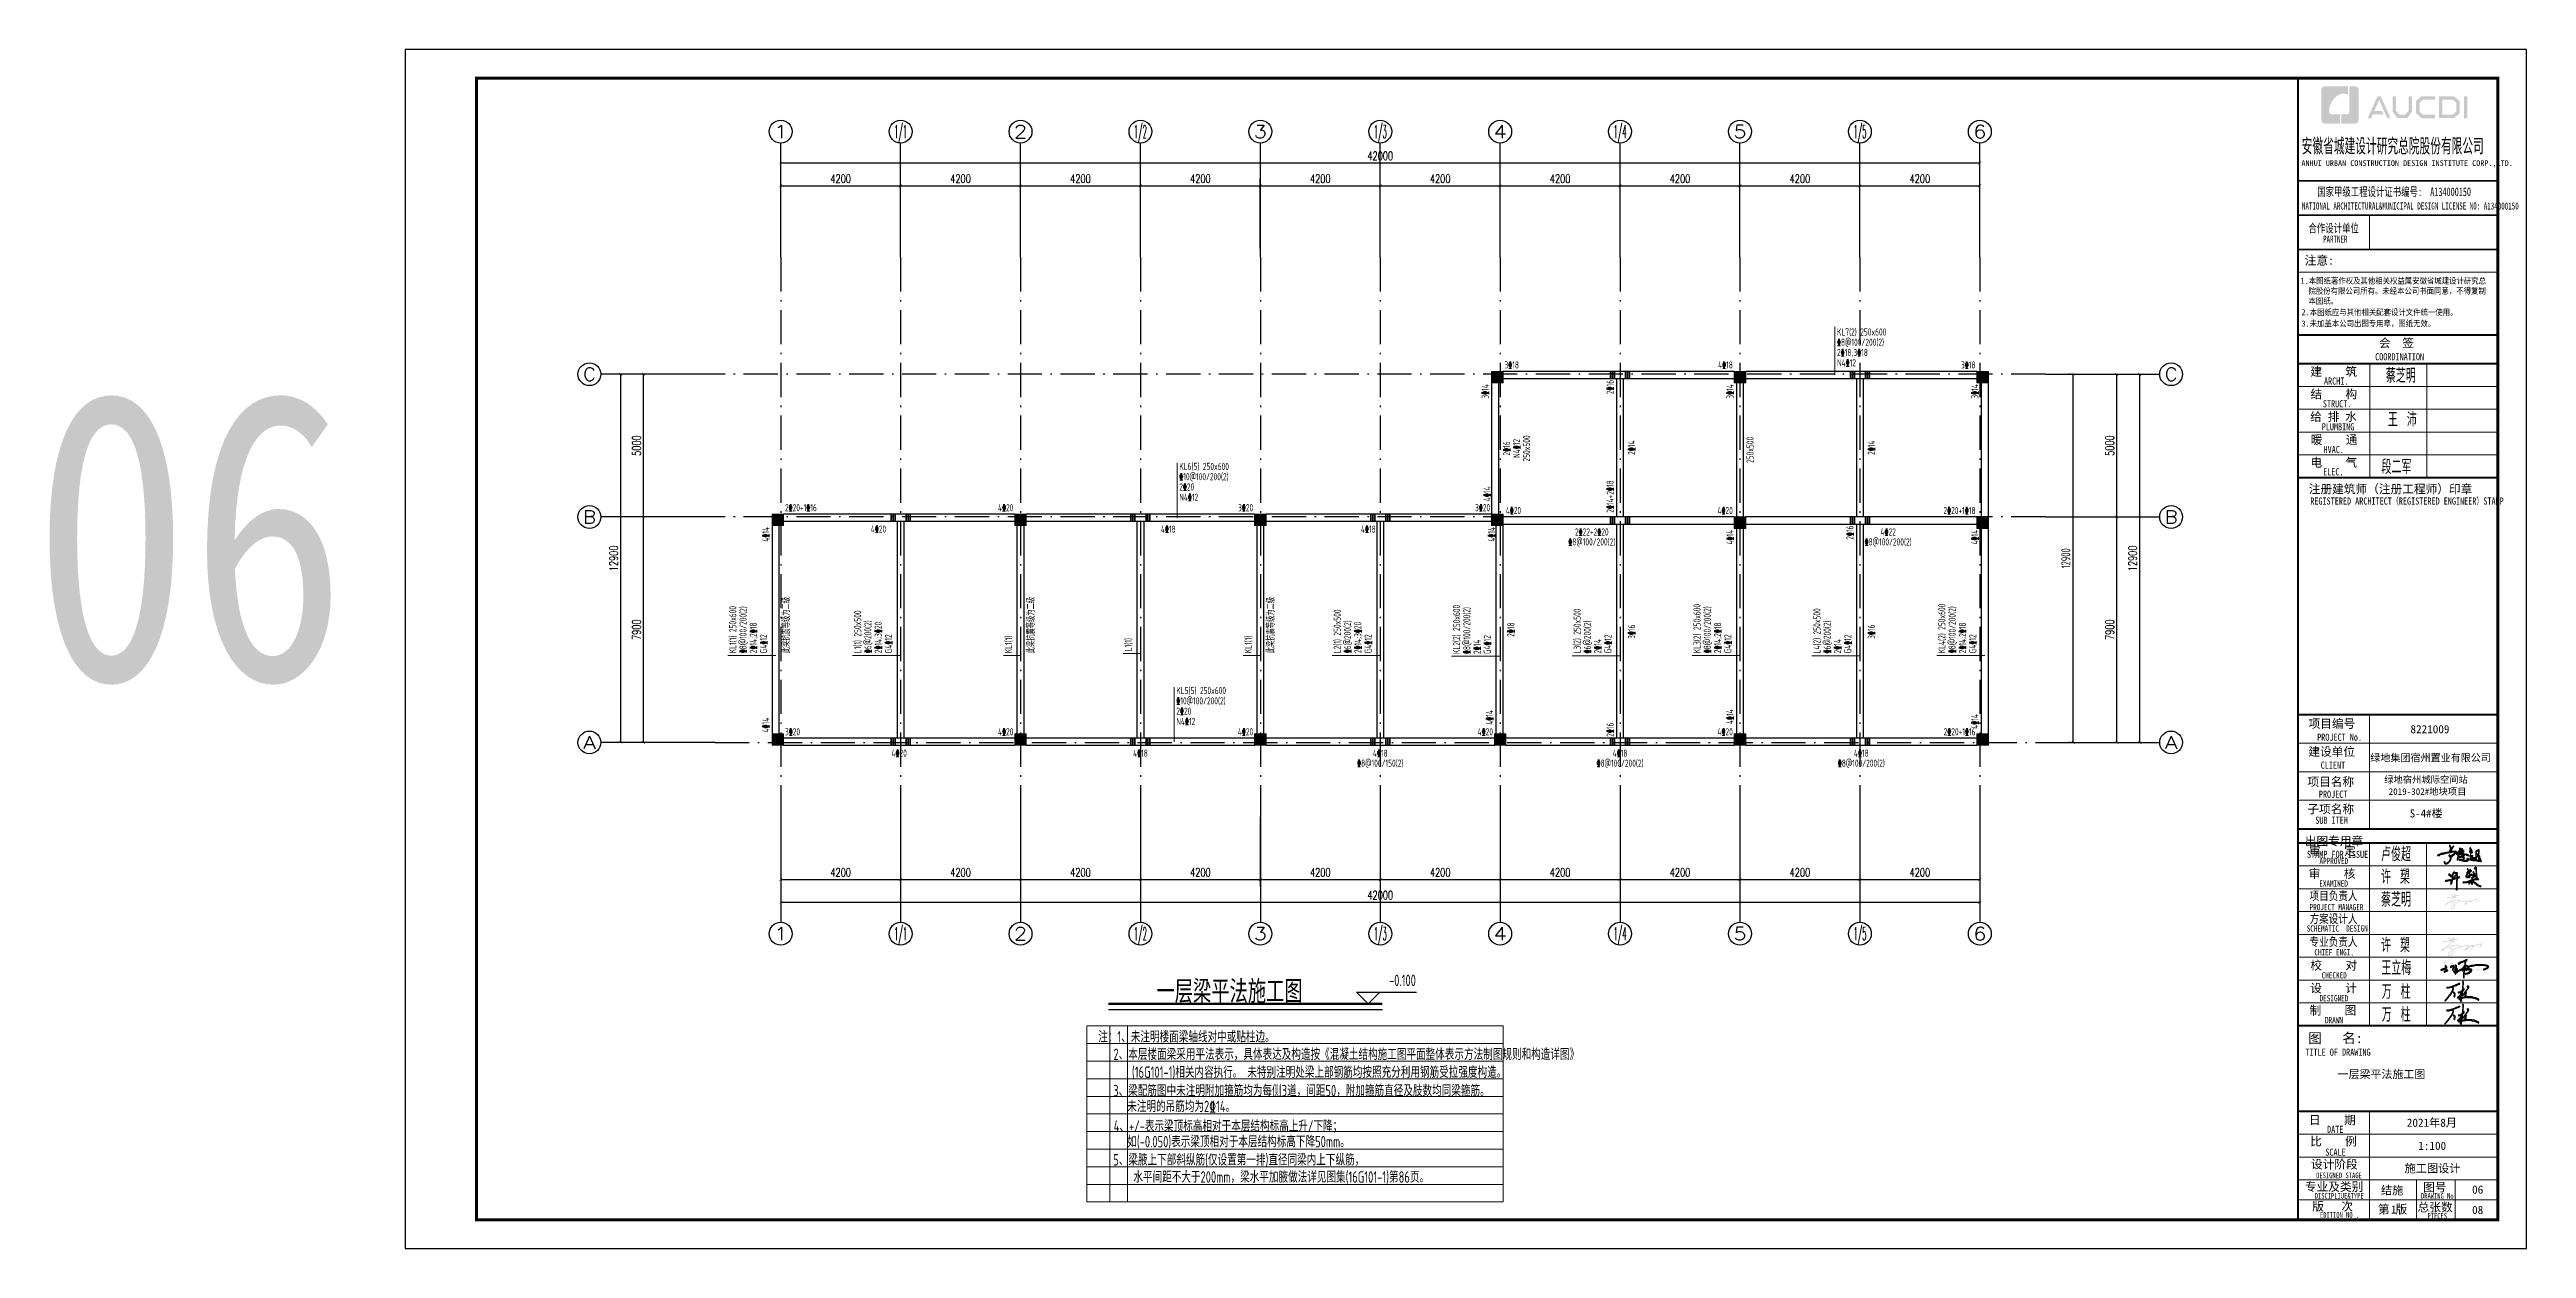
# Model space of a CAD drawing. Extents: x 169490 to 7584583, y -2399407 to 1374371.
# Drawn here: x 2834038 to 2920794, y 813191 to 855191 of the extents above; entities that cross this region are included whole.
import ezdxf
from ezdxf.enums import TextEntityAlignment as Align

# ---------------------------------------------------------------- set-up
doc = ezdxf.new("R2010")
doc.units = 0
doc.header["$LTSCALE"] = 100
doc.linetypes.add('D3轴线点划线', pattern=[18.5, 12, -3, 0.5, -3])
doc.layers.get('0').update_dxf_attribs({"linetype": 'CONTINUOUS'})
doc.layers.get('DEFPOINTS').update_dxf_attribs({"linetype": 'CONTINUOUS'})
for name, color, linetype in [('AXIS', 3, 'CONTINUOUS'), ('AXIS_TEXT', 4, 'CONTINUOUS'), ('C-AXIS(轴号)', 3, 'CONTINUOUS'), ('C-AXIS-T(字)', 7, 'CONTINUOUS'), ('C-DOTE', 8, 'D3轴线点划线'), ('dsptext_col', 2, 'CONTINUOUS'), ('PUB_TITLE', 4, 'CONTINUOUS'), ('S-0-TEXT', 7, 'CONTINUOUS'), ('S-BEAM-LINE1', 4, 'CONTINUOUS'), ('S-COLU-HATCH', 251, 'CONTINUOUS'), ('S-SLAB-DIM', 92, 'CONTINUOUS'), ('TEXT', 7, 'CONTINUOUS'), ('THIN', 190, 'CONTINUOUS'), ('图框', 140, 'CONTINUOUS'), ('图签文字', 147, 'CONTINUOUS'), ('折板线', 127, 'CONTINUOUS'), ('文字', 7, 'CONTINUOUS'), ('门编号', 6, 'CONTINUOUS')]:
    doc.layers.add(name, color=color, linetype=linetype)
for name, color, linetype, lineweight in [('S-1-TEXT', 7, 'CONTINUOUS', 18), ('S-COLU-LINE1', 6, 'CONTINUOUS', 18), ('可改文字', 6, 'CONTINUOUS', 18), ('图签', 147, 'CONTINUOUS', 18), ('梁原位标注', 7, 'CONTINUOUS', 18), ('梁标注引线', 2, 'CONTINUOUS', 18), ('梁附加箍筋', 1, 'CONTINUOUS', 35)]:
    doc.layers.add(name, color=color, linetype=linetype, lineweight=lineweight)
doc.styles.add('_TCH_AXIS', font='COMPLEX', dxfattribs={"bigfont": 'GBCBIG'})
doc.styles.add('_TCH_DIM_T3', font='SIMPLEX.shx', dxfattribs={"width": 0.705882, "bigfont": 'GBCBIG.shx'})
doc.styles.add('BW_Rein', font='Tssdeng.shx', dxfattribs={"width": 0.7, "bigfont": 'hztxt.shx'})
doc.styles.add('COMPLEX', font='COMPLEX')
doc.styles.add('HT', font='simhei.ttf')
doc.styles.add('TSSD_Dimension', font='Tssdeng.shx', dxfattribs={"width": 0.7, "bigfont": 'tssdchn.shx'})
doc.styles.add('TSSD_Label', font='Tssdeng.shx', dxfattribs={"width": 0.7, "bigfont": 'hztxt.shx'})
doc.styles.add('TSSD_REIN', font='tssdeng.shx', dxfattribs={"width": 0.7, "bigfont": 'hztxt.shx'})
doc.styles.add('宋体', font='')
doc.styles.add('建筑图签-1', font='simhei.ttf', dxfattribs={"width": 0.7})
doc.styles.add('建筑图签-2', font='TXT.shx', dxfattribs={"width": 0.5, "bigfont": 'HZTXT.shx'})
doc.styles.add('黑体', font='simhei.ttf', dxfattribs={"width": 0.7})
doc.styles.get('宋体').set_extended_font_data('SimSun')
doc.dimstyles.new('_TCH_ARCH&&100', dxfattribs={"dimtxt": 297.5, "dimasz": 100, "dimexe": 250, "dimexo": 300, "dimgap": 100, "dimtad": 1, "dimdec": 0, "dimzin": 0, "dimdsep": 46, "dimtxsty": '_TCH_DIM_T3', "dimblk": 'ARCHTICK', "dimcen": 0.09, "dimclrt": 7, "dimazin": 2, "dimtfac": 1, "dimtdec": 0, "dimtix": 1, "dimtmove": 2, "dimatfit": 3, "dimfxl": 1, "dimtolj": 1, "dimtzin": 0, "dimarcsym": 0})
doc.dimstyles.new('TSSD_100_100$0', dxfattribs={"dimtxt": 320, "dimasz": 100, "dimexe": 150, "dimexo": 150, "dimgap": 100, "dimtad": 1, "dimdec": 0, "dimzin": 0, "dimdsep": 46, "dimtxsty": 'TSSD_Dimension', "dimblk": 'ARCHTICK', "dimcen": 0, "dimclrt": 7, "dimadec": 1, "dimazin": 0, "dimtfac": 1, "dimtdec": 0, "dimtix": 1, "dimtmove": 2, "dimatfit": 3, "dimldrblk": '_TSDBK', "dimfxl": 1, "dimtolj": 1, "dimtzin": 0, "dimarcsym": 0})

msp = doc.modelspace()

# ---------------------------------------------------------------- texts
at = {"layer": 'S-0-TEXT', "style": 'TSSD_REIN', "width": 0.7}
for s, p in [(' 注：1、未注明楼面梁轴线对中或贴柱边。', (2870598, 820406, -2339.2)), ('2、本层楼面梁采用平法表示，具体表达及构造按《混凝土结构施工图平面整体表示方法制图规则和构造详图》', (2871302.7, 819793.2, 27253.5)), (' (16G101-1)相关内容执行。 未特别注明处梁上部钢筋均按照充分利用钢筋受拉强度构造。', (2871779.7, 819167.5, 28423.1)), ('3、梁配筋图中未注明附加箍筋均为每侧3道，间距50，附加箍筋直径及肢数均同梁箍筋。', (2871294.2, 818521.3, 28423.1)), ('未注明的吊筋均为2%%13214。', (2871785.9, 817967.4)), ('4、+/-表示梁顶标高相对于本层结构标高上升/下降；', (2871310.3, 817279.3, 28423.1)), ('5、梁腋上下部斜纵筋(仅设置第一排)直径同梁内上下纵筋，', (2871294.4, 816097.3, 28423.1)), ('如(-0.050)表示梁顶相对于本层结构标高下降50mm。', (2871785.9, 816734.1)), ('  水平间距不大于200mm，梁水平加腋做法详见图集(16G101-1)第86页。', (2871660.5, 815495.2))]:
    msp.add_text(s, height=400, rotation=359.999833, dxfattribs=at).set_placement(p)
at = {"layer": 'TEXT', "color": 1, "style": '黑体', "width": 0.8}
msp.add_text('06', height=10094.18, dxfattribs=at).set_placement((2833455.6, 833106.1))
at = {"layer": 'THIN', "style": 'TSSD_Label', "width": 0.7}
msp.add_text('-0.100', height=400, dxfattribs=at).set_placement((2881896.3, 822262.8), align=Align.BOTTOM_RIGHT)
at = {"layer": '可改文字', "color": 3, "style": '宋体'}
for s, p in [('S-4#楼', (2916705.1, 828290.5)), ('一层梁平法施工图', (2914180.7, 819156))]:
    msp.add_text(s, height=281.28, dxfattribs=at).set_placement(p)
at = {"layer": '图签', "color": 3, "style": '宋体'}
for s, p in [('06', (2918890.9, 815110.5)), ('08', (2918890.9, 814398.2))]:
    msp.add_text(s, height=286.68, dxfattribs=at).set_placement(p)
at = {"layer": '梁原位标注', "style": 'BW_Rein', "width": 0.65}
for s, p in [('3%%13218', (2884997.5, 844016.9)), ('2%%13220+1%%13216', (2859797.5, 839016.9)), ('3%%13220', (2859797.5, 831166.9))]:
    msp.add_text(s, height=250, dxfattribs=at).set_placement(p)
for s, p in [('4%%13218', (2892997.5, 844016.9)), ('3%%13218', (2901497.5, 844016.9)), ('4%%13220', (2867797.5, 839016.9)), ('3%%13220', (2876197.5, 839016.9)), ('3%%13220', (2884497.5, 839016.9)), ('4%%13220', (2885582, 838916.9)), ('4%%13220', (2892997.5, 838916.9)), ('2%%13220+1%%13218', (2901497.5, 838916.9)), ('4%%13220', (2867797.5, 831166.9)), ('4%%13220', (2876197.5, 831166.9)), ('4%%13220', (2884597.5, 831166.9)), ('4%%13220', (2892997.5, 831166.9)), ('2%%13220+1%%13216', (2901497.5, 831166.9))]:
    msp.add_text(s, height=250, dxfattribs=at).set_placement(p, align=Align.RIGHT)
for s, p in [('3%%13214', (2884447.5, 843466.9)), ('2%%13216', (2888822.5, 843616.9)), ('3%%13214', (2893022.5, 843466.9)), ('3%%13214', (2901597.5, 843466.9)), ('4%%13214', (2884516.5, 839885.9)), ('4%%13214', (2859247.5, 838466.9)), ('4%%13214', (2884666.5, 838466.9)), ('4%%13214', (2893022.5, 838366.9)), ('2%%13216', (2897222.5, 838516.9)), ('4%%13214', (2901597.5, 838366.9))]:
    msp.add_text(s, height=250, rotation=90, dxfattribs=at).set_placement(p, align=Align.RIGHT)
for s, p in [('250x500', (2885897.5, 841216.9)), ('2%%13216', (2885197.5, 841216.9)), ('N4%%13212', (2885547.5, 841216.9)), ('2%%13214', (2889572.5, 841241.9)), ('250x500', (2893723.5, 841166.9)), ('2%%13214', (2897972.5, 841241.9)), ('2%%13218', (2885347.5, 834866.9)), ('3%%13216', (2889572.5, 834797.1)), ('3%%13216', (2897972.5, 834797.1))]:
    msp.add_text(s, height=250, rotation=90, dxfattribs=at).set_placement(p, align=Align.CENTER)
for s, p in [('2%%13214+2%%13218', (2888822.5, 838964.4)), ('4%%13214', (2893022.5, 831562.2)), ('4%%13214', (2859247.5, 831266.9)), ('4%%13214', (2884597.5, 831536.9)), ('2%%13216', (2888822.5, 831116.9)), ('4%%13214', (2901597.5, 831395.1))]:
    msp.add_text(s, height=250, rotation=90, dxfattribs=at).set_placement(p)
for s, p in [('4%%13220', (2863073, 838266.9)), ('4%%13218', (2873223.8, 838266.9)), ('4%%13218', (2880229.8, 838266.9)), ('%%1328@100/200(2)', (2888057.7, 837816.9)), ('2%%13222+2%%13220', (2888057.7, 838166.9)), ('%%1328@100/200(2)', (2898437.3, 837816.9)), ('4%%13222', (2898437.3, 838166.9)), ('4%%13220', (2863797.5, 830416.9)), ('4%%13218', (2872247.5, 830416.9)), ('%%1328@100/150(2)', (2880647.5, 830066.9)), ('4%%13218', (2880647.5, 830416.9)), ('%%1328@100/200(2)', (2889047.5, 830066.9)), ('4%%13218', (2889047.5, 830416.9)), ('%%1328@100/200(2)', (2897497.5, 830066.9)), ('4%%13218', (2897497.5, 830416.9))]:
    msp.add_text(s, height=250, dxfattribs=at).set_placement(p, align=Align.CENTER)
at = {"layer": '梁标注引线', "color": 3, "style": 'BW_Rein', "width": 0.65}
for s, rotation, p in [('KL7(2) 250x600', 360, (2896645.7, 845171.9)), ('KL6(5) 250x600', 360, (2873608.4, 840463.1)), ('KL1(1) 250x600', 90, (2858092.5, 834042.1)), ('L1(1) 250x500', 90, (2862467.5, 834042.1)), ('L2(1) 250x500', 90, (2879267.5, 834042.1)), ('KL2(2) 250x600', 90, (2883442.5, 834015.2)), ('L3(2) 250x500', 90, (2887667.5, 834035.9)), ('KL3(2) 250x600', 90, (2891867.5, 834042.1)), ('L4(2) 250x500', 90, (2896067.5, 834035.9)), ('KL4(2) 250x600', 90, (2900442.5, 834042.1)), ('KL1(1)', 90, (2867747.5, 834042.1)), ('L1(1)', 90, (2871947.5, 834112.8)), ('KL1(1)', 90, (2876147.5, 834042.1)), ('KL5(5) 250x600', 360, (2873504.7, 832609.5))]:
    msp.add_text(s, height=250, rotation=rotation, dxfattribs=at).set_placement(p)
at = {"layer": '梁标注引线', "style": 'BW_Rein', "width": 0.65}
for s, p in [('%%1328@100/200(2)', (2896645.7, 844811.9)), ('2%%13218;3%%13218', (2896645.7, 844451.9)), ('N4%%13212', (2896645.7, 844091.9)), ('2%%13220', (2873504.7, 831889.5)), ('%%13210@100/200(2)', (2873504.7, 832249.5)), ('N4%%13212', (2873504.7, 831529.5))]:
    msp.add_text(s, height=250, dxfattribs=at).set_placement(p)
for s, rotation, p in [('2%%13220', 360, (2873608.4, 839743.1)), ('%%13210@100/200(2)', 360, (2873608.4, 840103.1)), ('N4%%13212', 360, (2873608.4, 839383.1)), ('%%1328@100/200(2)', 90, (2858452.5, 834042.1)), ('2%%13214;2%%13218', 90, (2858812.5, 834042.1)), ('G4%%13212', 90, (2859172.5, 834042.1)), ('%%1326@200(2)', 90, (2862827.5, 834042.1)), ('2%%13214;3%%13220', 90, (2863187.5, 834042.1)), ('G4%%13212', 90, (2863547.5, 834042.1)), ('%%1326@200(2)', 90, (2879627.5, 834042.1)), ('2%%13214;3%%13220', 90, (2879987.5, 834042.1)), ('G4%%13212', 90, (2880347.5, 834042.1)), ('%%1328@100/200(2)', 90, (2883802.5, 834015.2)), ('%%1326@200(2)', 90, (2888027.5, 834035.9)), ('%%1328@100/200(2)', 90, (2892227.5, 834042.1)), ('2%%13214;2%%13218', 90, (2892587.5, 834042.1)), ('G4%%13212', 90, (2892947.5, 834042.1)), ('%%1326@200(2)', 90, (2896427.5, 834035.9)), ('%%1328@100/200(2)', 90, (2900802.5, 834042.1)), ('2%%13214;2%%13218', 90, (2901162.5, 834042.1)), ('G4%%13212', 90, (2901522.5, 834042.1)), ('2%%13214', 90, (2884162.5, 834015.2)), ('G4%%13212', 90, (2884522.5, 834015.2)), ('2%%13214', 90, (2888387.5, 834035.9)), ('G4%%13212', 90, (2888747.5, 834035.9)), ('2%%13214', 90, (2896787.5, 834035.9)), ('G4%%13212', 90, (2897147.5, 834035.9))]:
    msp.add_text(s, height=250, rotation=rotation, dxfattribs=at).set_placement(p)
at = {"layer": '梁标注引线', "color": 1, "style": 'BW_Rein', "width": 0.65}
for p in [(2859969.9, 834042.1), (2868544.9, 834042.1), (2876944.9, 834042.1)]:
    msp.add_text('此梁抗震等级为二级', height=250, rotation=90, dxfattribs=at).set_placement(p)
at = {"layer": '门编号', "color": 7, "style": 'TSSD_REIN', "width": 0.8}
msp.add_text('一层梁平法施工图', height=800, dxfattribs=at).set_placement((2875368.7, 822225.9), align=Align.MIDDLE)

# ---------------------------------------------------------------- blocks, each defined once
blk = doc.blocks.new('_ARCHTICK')
at = {"const_width": 0.15}
blk.add_lwpolyline([(-0.5, -0.5), (0.5, 0.5)], dxfattribs=at)
blk = doc.blocks.new('*D2052')
at = {"layer": 'AXIS', "color": 0, "lineweight": -2, "transparency": 16777216}
for p, q in [((2859647, 848217), (2859647, 851467)), ((2859647, 851217), (2901647, 851217)), ((2901647, 848217), (2901647, 851467))]:
    blk.add_line(p, q, dxfattribs=at)
at = {"layer": 'DEFPOINTS', "color": 0, "transparency": 16777216}
for p in [(2901647, 851217), (2859647, 847917), (2901647, 847917)]:
    blk.add_point(p, dxfattribs=at)
at = {"layer": 'AXIS', "color": 0, "lineweight": -2, "transparency": 16777216, "xscale": 100, "yscale": 100, "zscale": 100, "rotation": 180}
blk.add_blockref('_ARCHTICK', (2859647, 851217), dxfattribs=at)
at = {"layer": 'AXIS', "color": 0, "lineweight": -2, "transparency": 16777216, "xscale": 100, "yscale": 100, "zscale": 100}
blk.add_blockref('_ARCHTICK', (2901647, 851217), dxfattribs=at)
at = {"layer": 'AXIS', "color": 7, "transparency": 16777216, "insert": (2880647, 851466), "char_height": 297.5, "attachment_point": 5, "style": '_TCH_DIM_T3'}
blk.add_mtext('\\A1;42000', dxfattribs=at)
blk = doc.blocks.new('*D2053')
at = {"layer": 'AXIS', "color": 0, "lineweight": -2, "transparency": 16777216}
for p, q in [((2859647, 848217), (2859647, 850667)), ((2859647, 850417), (2863847, 850417)), ((2863847, 848217), (2863847, 850667))]:
    blk.add_line(p, q, dxfattribs=at)
at = {"layer": 'DEFPOINTS', "color": 0, "transparency": 16777216}
for p in [(2863847, 850417), (2859647, 847917), (2863847, 847917)]:
    blk.add_point(p, dxfattribs=at)
at = {"layer": 'AXIS', "color": 0, "lineweight": -2, "transparency": 16777216, "xscale": 100, "yscale": 100, "zscale": 100, "rotation": 180}
blk.add_blockref('_ARCHTICK', (2859647, 850417), dxfattribs=at)
at = {"layer": 'AXIS', "color": 0, "lineweight": -2, "transparency": 16777216, "xscale": 100, "yscale": 100, "zscale": 100}
blk.add_blockref('_ARCHTICK', (2863847, 850417), dxfattribs=at)
at = {"layer": 'AXIS', "color": 7, "transparency": 16777216, "insert": (2861747, 850666), "char_height": 297.5, "attachment_point": 5, "style": '_TCH_DIM_T3'}
blk.add_mtext('\\A1;4200', dxfattribs=at)
blk = doc.blocks.new('*D2054')
at = {"layer": 'AXIS', "color": 0, "lineweight": -2, "transparency": 16777216}
for p, q in [((2863847, 848217), (2863847, 850667)), ((2863847, 850417), (2868047, 850417)), ((2868047, 848217), (2868047, 850667))]:
    blk.add_line(p, q, dxfattribs=at)
at = {"layer": 'DEFPOINTS', "color": 0, "transparency": 16777216}
for p in [(2868047, 850417), (2863847, 847917), (2868047, 847917)]:
    blk.add_point(p, dxfattribs=at)
at = {"layer": 'AXIS', "color": 0, "lineweight": -2, "transparency": 16777216, "xscale": 100, "yscale": 100, "zscale": 100, "rotation": 180}
blk.add_blockref('_ARCHTICK', (2863847, 850417), dxfattribs=at)
at = {"layer": 'AXIS', "color": 0, "lineweight": -2, "transparency": 16777216, "xscale": 100, "yscale": 100, "zscale": 100}
blk.add_blockref('_ARCHTICK', (2868047, 850417), dxfattribs=at)
at = {"layer": 'AXIS', "color": 7, "transparency": 16777216, "insert": (2865947, 850666), "char_height": 297.5, "attachment_point": 5, "style": '_TCH_DIM_T3'}
blk.add_mtext('\\A1;4200', dxfattribs=at)
blk = doc.blocks.new('*D2055')
at = {"layer": 'AXIS', "color": 0, "lineweight": -2, "transparency": 16777216}
for p, q in [((2868047, 848217), (2868047, 850667)), ((2868047, 850417), (2872247, 850417)), ((2872247, 848217), (2872247, 850667))]:
    blk.add_line(p, q, dxfattribs=at)
at = {"layer": 'DEFPOINTS', "color": 0, "transparency": 16777216}
for p in [(2872247, 850417), (2868047, 847917), (2872247, 847917)]:
    blk.add_point(p, dxfattribs=at)
at = {"layer": 'AXIS', "color": 0, "lineweight": -2, "transparency": 16777216, "xscale": 100, "yscale": 100, "zscale": 100, "rotation": 180}
blk.add_blockref('_ARCHTICK', (2868047, 850417), dxfattribs=at)
at = {"layer": 'AXIS', "color": 0, "lineweight": -2, "transparency": 16777216, "xscale": 100, "yscale": 100, "zscale": 100}
blk.add_blockref('_ARCHTICK', (2872247, 850417), dxfattribs=at)
at = {"layer": 'AXIS', "color": 7, "transparency": 16777216, "insert": (2870147, 850666), "char_height": 297.5, "attachment_point": 5, "style": '_TCH_DIM_T3'}
blk.add_mtext('\\A1;4200', dxfattribs=at)
blk = doc.blocks.new('*D2056')
at = {"layer": 'AXIS', "color": 0, "lineweight": -2, "transparency": 16777216}
for p, q in [((2872247, 848217), (2872247, 850667)), ((2872247, 850417), (2876447, 850417)), ((2876447, 848217), (2876447, 850667))]:
    blk.add_line(p, q, dxfattribs=at)
at = {"layer": 'DEFPOINTS', "color": 0, "transparency": 16777216}
for p in [(2876447, 850417), (2872247, 847917), (2876447, 847917)]:
    blk.add_point(p, dxfattribs=at)
at = {"layer": 'AXIS', "color": 0, "lineweight": -2, "transparency": 16777216, "xscale": 100, "yscale": 100, "zscale": 100, "rotation": 180}
blk.add_blockref('_ARCHTICK', (2872247, 850417), dxfattribs=at)
at = {"layer": 'AXIS', "color": 0, "lineweight": -2, "transparency": 16777216, "xscale": 100, "yscale": 100, "zscale": 100}
blk.add_blockref('_ARCHTICK', (2876447, 850417), dxfattribs=at)
at = {"layer": 'AXIS', "color": 7, "transparency": 16777216, "insert": (2874347, 850666), "char_height": 297.5, "attachment_point": 5, "style": '_TCH_DIM_T3'}
blk.add_mtext('\\A1;4200', dxfattribs=at)
blk = doc.blocks.new('*D2057')
at = {"layer": 'AXIS', "color": 0, "lineweight": -2, "transparency": 16777216}
for p, q in [((2876447, 848217), (2876447, 850667)), ((2876447, 850417), (2880647, 850417)), ((2880647, 848217), (2880647, 850667))]:
    blk.add_line(p, q, dxfattribs=at)
at = {"layer": 'DEFPOINTS', "color": 0, "transparency": 16777216}
for p in [(2880647, 850417), (2876447, 847917), (2880647, 847917)]:
    blk.add_point(p, dxfattribs=at)
at = {"layer": 'AXIS', "color": 0, "lineweight": -2, "transparency": 16777216, "xscale": 100, "yscale": 100, "zscale": 100, "rotation": 180}
blk.add_blockref('_ARCHTICK', (2876447, 850417), dxfattribs=at)
at = {"layer": 'AXIS', "color": 0, "lineweight": -2, "transparency": 16777216, "xscale": 100, "yscale": 100, "zscale": 100}
blk.add_blockref('_ARCHTICK', (2880647, 850417), dxfattribs=at)
at = {"layer": 'AXIS', "color": 7, "transparency": 16777216, "insert": (2878547, 850666), "char_height": 297.5, "attachment_point": 5, "style": '_TCH_DIM_T3'}
blk.add_mtext('\\A1;4200', dxfattribs=at)
blk = doc.blocks.new('*D2058')
at = {"layer": 'AXIS', "color": 0, "lineweight": -2, "transparency": 16777216}
for p, q in [((2880647, 848217), (2880647, 850667)), ((2880647, 850417), (2884847, 850417)), ((2884847, 848217), (2884847, 850667))]:
    blk.add_line(p, q, dxfattribs=at)
at = {"layer": 'DEFPOINTS', "color": 0, "transparency": 16777216}
for p in [(2884847, 850417), (2880647, 847917), (2884847, 847917)]:
    blk.add_point(p, dxfattribs=at)
at = {"layer": 'AXIS', "color": 0, "lineweight": -2, "transparency": 16777216, "xscale": 100, "yscale": 100, "zscale": 100, "rotation": 180}
blk.add_blockref('_ARCHTICK', (2880647, 850417), dxfattribs=at)
at = {"layer": 'AXIS', "color": 0, "lineweight": -2, "transparency": 16777216, "xscale": 100, "yscale": 100, "zscale": 100}
blk.add_blockref('_ARCHTICK', (2884847, 850417), dxfattribs=at)
at = {"layer": 'AXIS', "color": 7, "transparency": 16777216, "insert": (2882747, 850666), "char_height": 297.5, "attachment_point": 5, "style": '_TCH_DIM_T3'}
blk.add_mtext('\\A1;4200', dxfattribs=at)
blk = doc.blocks.new('*D2059')
at = {"layer": 'AXIS', "color": 0, "lineweight": -2, "transparency": 16777216}
for p, q in [((2884847, 848217), (2884847, 850667)), ((2884847, 850417), (2889047, 850417)), ((2889047, 848217), (2889047, 850667))]:
    blk.add_line(p, q, dxfattribs=at)
at = {"layer": 'DEFPOINTS', "color": 0, "transparency": 16777216}
for p in [(2889047, 850417), (2884847, 847917), (2889047, 847917)]:
    blk.add_point(p, dxfattribs=at)
at = {"layer": 'AXIS', "color": 0, "lineweight": -2, "transparency": 16777216, "xscale": 100, "yscale": 100, "zscale": 100, "rotation": 180}
blk.add_blockref('_ARCHTICK', (2884847, 850417), dxfattribs=at)
at = {"layer": 'AXIS', "color": 0, "lineweight": -2, "transparency": 16777216, "xscale": 100, "yscale": 100, "zscale": 100}
blk.add_blockref('_ARCHTICK', (2889047, 850417), dxfattribs=at)
at = {"layer": 'AXIS', "color": 7, "transparency": 16777216, "insert": (2886947, 850666), "char_height": 297.5, "attachment_point": 5, "style": '_TCH_DIM_T3'}
blk.add_mtext('\\A1;4200', dxfattribs=at)
blk = doc.blocks.new('*D2060')
at = {"layer": 'AXIS', "color": 0, "lineweight": -2, "transparency": 16777216}
for p, q in [((2889047, 848217), (2889047, 850667)), ((2889047, 850417), (2893247, 850417)), ((2893247, 848217), (2893247, 850667))]:
    blk.add_line(p, q, dxfattribs=at)
at = {"layer": 'DEFPOINTS', "color": 0, "transparency": 16777216}
for p in [(2893247, 850417), (2889047, 847917), (2893247, 847917)]:
    blk.add_point(p, dxfattribs=at)
at = {"layer": 'AXIS', "color": 0, "lineweight": -2, "transparency": 16777216, "xscale": 100, "yscale": 100, "zscale": 100, "rotation": 180}
blk.add_blockref('_ARCHTICK', (2889047, 850417), dxfattribs=at)
at = {"layer": 'AXIS', "color": 0, "lineweight": -2, "transparency": 16777216, "xscale": 100, "yscale": 100, "zscale": 100}
blk.add_blockref('_ARCHTICK', (2893247, 850417), dxfattribs=at)
at = {"layer": 'AXIS', "color": 7, "transparency": 16777216, "insert": (2891147, 850666), "char_height": 297.5, "attachment_point": 5, "style": '_TCH_DIM_T3'}
blk.add_mtext('\\A1;4200', dxfattribs=at)
blk = doc.blocks.new('*D2061')
at = {"layer": 'AXIS', "color": 0, "lineweight": -2, "transparency": 16777216}
for p, q in [((2893247, 848217), (2893247, 850667)), ((2893247, 850417), (2897447, 850417)), ((2897447, 848217), (2897447, 850667))]:
    blk.add_line(p, q, dxfattribs=at)
at = {"layer": 'DEFPOINTS', "color": 0, "transparency": 16777216}
for p in [(2897447, 850417), (2893247, 847917), (2897447, 847917)]:
    blk.add_point(p, dxfattribs=at)
at = {"layer": 'AXIS', "color": 0, "lineweight": -2, "transparency": 16777216, "xscale": 100, "yscale": 100, "zscale": 100, "rotation": 180}
blk.add_blockref('_ARCHTICK', (2893247, 850417), dxfattribs=at)
at = {"layer": 'AXIS', "color": 0, "lineweight": -2, "transparency": 16777216, "xscale": 100, "yscale": 100, "zscale": 100}
blk.add_blockref('_ARCHTICK', (2897447, 850417), dxfattribs=at)
at = {"layer": 'AXIS', "color": 7, "transparency": 16777216, "insert": (2895347, 850666), "char_height": 297.5, "attachment_point": 5, "style": '_TCH_DIM_T3'}
blk.add_mtext('\\A1;4200', dxfattribs=at)
blk = doc.blocks.new('*D2062')
at = {"layer": 'AXIS', "color": 0, "lineweight": -2, "transparency": 16777216}
for p, q in [((2897447, 848217), (2897447, 850667)), ((2897447, 850417), (2901647, 850417)), ((2901647, 848217), (2901647, 850667))]:
    blk.add_line(p, q, dxfattribs=at)
at = {"layer": 'DEFPOINTS', "color": 0, "transparency": 16777216}
for p in [(2901647, 850417), (2897447, 847917), (2901647, 847917)]:
    blk.add_point(p, dxfattribs=at)
at = {"layer": 'AXIS', "color": 0, "lineweight": -2, "transparency": 16777216, "xscale": 100, "yscale": 100, "zscale": 100, "rotation": 180}
blk.add_blockref('_ARCHTICK', (2897447, 850417), dxfattribs=at)
at = {"layer": 'AXIS', "color": 0, "lineweight": -2, "transparency": 16777216, "xscale": 100, "yscale": 100, "zscale": 100}
blk.add_blockref('_ARCHTICK', (2901647, 850417), dxfattribs=at)
at = {"layer": 'AXIS', "color": 7, "transparency": 16777216, "insert": (2899547, 850666), "char_height": 297.5, "attachment_point": 5, "style": '_TCH_DIM_T3'}
blk.add_mtext('\\A1;4200', dxfattribs=at)
blk = doc.blocks.new('*D2063')
at = {"layer": 'AXIS', "color": 0, "lineweight": -2, "transparency": 16777216}
for p, q in [((2859647, 828317), (2859647, 825067)), ((2901647, 828317), (2901647, 825067)), ((2859647, 825317), (2901647, 825317))]:
    blk.add_line(p, q, dxfattribs=at)
at = {"layer": 'DEFPOINTS', "color": 0, "transparency": 16777216}
for p in [(2859647, 828617), (2901647, 828617), (2901647, 825317)]:
    blk.add_point(p, dxfattribs=at)
at = {"layer": 'AXIS', "color": 0, "lineweight": -2, "transparency": 16777216, "xscale": 100, "yscale": 100, "zscale": 100, "rotation": 180}
blk.add_blockref('_ARCHTICK', (2859647, 825317), dxfattribs=at)
at = {"layer": 'AXIS', "color": 0, "lineweight": -2, "transparency": 16777216, "xscale": 100, "yscale": 100, "zscale": 100}
blk.add_blockref('_ARCHTICK', (2901647, 825317), dxfattribs=at)
at = {"layer": 'AXIS', "color": 7, "transparency": 16777216, "insert": (2880647, 825566), "char_height": 297.5, "attachment_point": 5, "style": '_TCH_DIM_T3'}
blk.add_mtext('\\A1;42000', dxfattribs=at)
blk = doc.blocks.new('*D2064')
at = {"layer": 'AXIS', "color": 0, "lineweight": -2, "transparency": 16777216}
for p, q in [((2859647, 828317), (2859647, 825867)), ((2863847, 828317), (2863847, 825867)), ((2859647, 826117), (2863847, 826117))]:
    blk.add_line(p, q, dxfattribs=at)
at = {"layer": 'DEFPOINTS', "color": 0, "transparency": 16777216}
for p in [(2859647, 828617), (2863847, 828617), (2863847, 826117)]:
    blk.add_point(p, dxfattribs=at)
at = {"layer": 'AXIS', "color": 0, "lineweight": -2, "transparency": 16777216, "xscale": 100, "yscale": 100, "zscale": 100, "rotation": 180}
blk.add_blockref('_ARCHTICK', (2859647, 826117), dxfattribs=at)
at = {"layer": 'AXIS', "color": 0, "lineweight": -2, "transparency": 16777216, "xscale": 100, "yscale": 100, "zscale": 100}
blk.add_blockref('_ARCHTICK', (2863847, 826117), dxfattribs=at)
at = {"layer": 'AXIS', "color": 7, "transparency": 16777216, "insert": (2861747, 826366), "char_height": 297.5, "attachment_point": 5, "style": '_TCH_DIM_T3'}
blk.add_mtext('\\A1;4200', dxfattribs=at)
blk = doc.blocks.new('*D2065')
at = {"layer": 'AXIS', "color": 0, "lineweight": -2, "transparency": 16777216}
for p, q in [((2863847, 828317), (2863847, 825867)), ((2868047, 828317), (2868047, 825867)), ((2863847, 826117), (2868047, 826117))]:
    blk.add_line(p, q, dxfattribs=at)
at = {"layer": 'DEFPOINTS', "color": 0, "transparency": 16777216}
for p in [(2863847, 828617), (2868047, 828617), (2868047, 826117)]:
    blk.add_point(p, dxfattribs=at)
at = {"layer": 'AXIS', "color": 0, "lineweight": -2, "transparency": 16777216, "xscale": 100, "yscale": 100, "zscale": 100, "rotation": 180}
blk.add_blockref('_ARCHTICK', (2863847, 826117), dxfattribs=at)
at = {"layer": 'AXIS', "color": 0, "lineweight": -2, "transparency": 16777216, "xscale": 100, "yscale": 100, "zscale": 100}
blk.add_blockref('_ARCHTICK', (2868047, 826117), dxfattribs=at)
at = {"layer": 'AXIS', "color": 7, "transparency": 16777216, "insert": (2865947, 826366), "char_height": 297.5, "attachment_point": 5, "style": '_TCH_DIM_T3'}
blk.add_mtext('\\A1;4200', dxfattribs=at)
blk = doc.blocks.new('*D2066')
at = {"layer": 'AXIS', "color": 0, "lineweight": -2, "transparency": 16777216}
for p, q in [((2868047, 828317), (2868047, 825867)), ((2872247, 828317), (2872247, 825867)), ((2868047, 826117), (2872247, 826117))]:
    blk.add_line(p, q, dxfattribs=at)
at = {"layer": 'DEFPOINTS', "color": 0, "transparency": 16777216}
for p in [(2868047, 828617), (2872247, 828617), (2872247, 826117)]:
    blk.add_point(p, dxfattribs=at)
at = {"layer": 'AXIS', "color": 0, "lineweight": -2, "transparency": 16777216, "xscale": 100, "yscale": 100, "zscale": 100, "rotation": 180}
blk.add_blockref('_ARCHTICK', (2868047, 826117), dxfattribs=at)
at = {"layer": 'AXIS', "color": 0, "lineweight": -2, "transparency": 16777216, "xscale": 100, "yscale": 100, "zscale": 100}
blk.add_blockref('_ARCHTICK', (2872247, 826117), dxfattribs=at)
at = {"layer": 'AXIS', "color": 7, "transparency": 16777216, "insert": (2870147, 826366), "char_height": 297.5, "attachment_point": 5, "style": '_TCH_DIM_T3'}
blk.add_mtext('\\A1;4200', dxfattribs=at)
blk = doc.blocks.new('*D2067')
at = {"layer": 'AXIS', "color": 0, "lineweight": -2, "transparency": 16777216}
for p, q in [((2872247, 828317), (2872247, 825867)), ((2876447, 828317), (2876447, 825867)), ((2872247, 826117), (2876447, 826117))]:
    blk.add_line(p, q, dxfattribs=at)
at = {"layer": 'DEFPOINTS', "color": 0, "transparency": 16777216}
for p in [(2872247, 828617), (2876447, 828617), (2876447, 826117)]:
    blk.add_point(p, dxfattribs=at)
at = {"layer": 'AXIS', "color": 0, "lineweight": -2, "transparency": 16777216, "xscale": 100, "yscale": 100, "zscale": 100, "rotation": 180}
blk.add_blockref('_ARCHTICK', (2872247, 826117), dxfattribs=at)
at = {"layer": 'AXIS', "color": 0, "lineweight": -2, "transparency": 16777216, "xscale": 100, "yscale": 100, "zscale": 100}
blk.add_blockref('_ARCHTICK', (2876447, 826117), dxfattribs=at)
at = {"layer": 'AXIS', "color": 7, "transparency": 16777216, "insert": (2874347, 826366), "char_height": 297.5, "attachment_point": 5, "style": '_TCH_DIM_T3'}
blk.add_mtext('\\A1;4200', dxfattribs=at)
blk = doc.blocks.new('*D2068')
at = {"layer": 'AXIS', "color": 0, "lineweight": -2, "transparency": 16777216}
for p, q in [((2876447, 828317), (2876447, 825867)), ((2880647, 828317), (2880647, 825867)), ((2876447, 826117), (2880647, 826117))]:
    blk.add_line(p, q, dxfattribs=at)
at = {"layer": 'DEFPOINTS', "color": 0, "transparency": 16777216}
for p in [(2876447, 828617), (2880647, 828617), (2880647, 826117)]:
    blk.add_point(p, dxfattribs=at)
at = {"layer": 'AXIS', "color": 0, "lineweight": -2, "transparency": 16777216, "xscale": 100, "yscale": 100, "zscale": 100, "rotation": 180}
blk.add_blockref('_ARCHTICK', (2876447, 826117), dxfattribs=at)
at = {"layer": 'AXIS', "color": 0, "lineweight": -2, "transparency": 16777216, "xscale": 100, "yscale": 100, "zscale": 100}
blk.add_blockref('_ARCHTICK', (2880647, 826117), dxfattribs=at)
at = {"layer": 'AXIS', "color": 7, "transparency": 16777216, "insert": (2878547, 826366), "char_height": 297.5, "attachment_point": 5, "style": '_TCH_DIM_T3'}
blk.add_mtext('\\A1;4200', dxfattribs=at)
blk = doc.blocks.new('*D2069')
at = {"layer": 'AXIS', "color": 0, "lineweight": -2, "transparency": 16777216}
for p, q in [((2880647, 828317), (2880647, 825867)), ((2884847, 828317), (2884847, 825867)), ((2880647, 826117), (2884847, 826117))]:
    blk.add_line(p, q, dxfattribs=at)
at = {"layer": 'DEFPOINTS', "color": 0, "transparency": 16777216}
for p in [(2880647, 828617), (2884847, 828617), (2884847, 826117)]:
    blk.add_point(p, dxfattribs=at)
at = {"layer": 'AXIS', "color": 0, "lineweight": -2, "transparency": 16777216, "xscale": 100, "yscale": 100, "zscale": 100, "rotation": 180}
blk.add_blockref('_ARCHTICK', (2880647, 826117), dxfattribs=at)
at = {"layer": 'AXIS', "color": 0, "lineweight": -2, "transparency": 16777216, "xscale": 100, "yscale": 100, "zscale": 100}
blk.add_blockref('_ARCHTICK', (2884847, 826117), dxfattribs=at)
at = {"layer": 'AXIS', "color": 7, "transparency": 16777216, "insert": (2882747, 826366), "char_height": 297.5, "attachment_point": 5, "style": '_TCH_DIM_T3'}
blk.add_mtext('\\A1;4200', dxfattribs=at)
blk = doc.blocks.new('*D2070')
at = {"layer": 'AXIS', "color": 0, "lineweight": -2, "transparency": 16777216}
for p, q in [((2884847, 828317), (2884847, 825867)), ((2889047, 828317), (2889047, 825867)), ((2884847, 826117), (2889047, 826117))]:
    blk.add_line(p, q, dxfattribs=at)
at = {"layer": 'DEFPOINTS', "color": 0, "transparency": 16777216}
for p in [(2884847, 828617), (2889047, 828617), (2889047, 826117)]:
    blk.add_point(p, dxfattribs=at)
at = {"layer": 'AXIS', "color": 0, "lineweight": -2, "transparency": 16777216, "xscale": 100, "yscale": 100, "zscale": 100, "rotation": 180}
blk.add_blockref('_ARCHTICK', (2884847, 826117), dxfattribs=at)
at = {"layer": 'AXIS', "color": 0, "lineweight": -2, "transparency": 16777216, "xscale": 100, "yscale": 100, "zscale": 100}
blk.add_blockref('_ARCHTICK', (2889047, 826117), dxfattribs=at)
at = {"layer": 'AXIS', "color": 7, "transparency": 16777216, "insert": (2886947, 826366), "char_height": 297.5, "attachment_point": 5, "style": '_TCH_DIM_T3'}
blk.add_mtext('\\A1;4200', dxfattribs=at)
blk = doc.blocks.new('*D2071')
at = {"layer": 'AXIS', "color": 0, "lineweight": -2, "transparency": 16777216}
for p, q in [((2889047, 828317), (2889047, 825867)), ((2893247, 828317), (2893247, 825867)), ((2889047, 826117), (2893247, 826117))]:
    blk.add_line(p, q, dxfattribs=at)
at = {"layer": 'DEFPOINTS', "color": 0, "transparency": 16777216}
for p in [(2889047, 828617), (2893247, 828617), (2893247, 826117)]:
    blk.add_point(p, dxfattribs=at)
at = {"layer": 'AXIS', "color": 0, "lineweight": -2, "transparency": 16777216, "xscale": 100, "yscale": 100, "zscale": 100, "rotation": 180}
blk.add_blockref('_ARCHTICK', (2889047, 826117), dxfattribs=at)
at = {"layer": 'AXIS', "color": 0, "lineweight": -2, "transparency": 16777216, "xscale": 100, "yscale": 100, "zscale": 100}
blk.add_blockref('_ARCHTICK', (2893247, 826117), dxfattribs=at)
at = {"layer": 'AXIS', "color": 7, "transparency": 16777216, "insert": (2891147, 826366), "char_height": 297.5, "attachment_point": 5, "style": '_TCH_DIM_T3'}
blk.add_mtext('\\A1;4200', dxfattribs=at)
blk = doc.blocks.new('*D2072')
at = {"layer": 'AXIS', "color": 0, "lineweight": -2, "transparency": 16777216}
for p, q in [((2893247, 828317), (2893247, 825867)), ((2897447, 828317), (2897447, 825867)), ((2893247, 826117), (2897447, 826117))]:
    blk.add_line(p, q, dxfattribs=at)
at = {"layer": 'DEFPOINTS', "color": 0, "transparency": 16777216}
for p in [(2893247, 828617), (2897447, 828617), (2897447, 826117)]:
    blk.add_point(p, dxfattribs=at)
at = {"layer": 'AXIS', "color": 0, "lineweight": -2, "transparency": 16777216, "xscale": 100, "yscale": 100, "zscale": 100, "rotation": 180}
blk.add_blockref('_ARCHTICK', (2893247, 826117), dxfattribs=at)
at = {"layer": 'AXIS', "color": 0, "lineweight": -2, "transparency": 16777216, "xscale": 100, "yscale": 100, "zscale": 100}
blk.add_blockref('_ARCHTICK', (2897447, 826117), dxfattribs=at)
at = {"layer": 'AXIS', "color": 7, "transparency": 16777216, "insert": (2895347, 826366), "char_height": 297.5, "attachment_point": 5, "style": '_TCH_DIM_T3'}
blk.add_mtext('\\A1;4200', dxfattribs=at)
blk = doc.blocks.new('*D2073')
at = {"layer": 'AXIS', "color": 0, "lineweight": -2, "transparency": 16777216}
for p, q in [((2897447, 828317), (2897447, 825867)), ((2901647, 828317), (2901647, 825867)), ((2897447, 826117), (2901647, 826117))]:
    blk.add_line(p, q, dxfattribs=at)
at = {"layer": 'DEFPOINTS', "color": 0, "transparency": 16777216}
for p in [(2897447, 828617), (2901647, 828617), (2901647, 826117)]:
    blk.add_point(p, dxfattribs=at)
at = {"layer": 'AXIS', "color": 0, "lineweight": -2, "transparency": 16777216, "xscale": 100, "yscale": 100, "zscale": 100, "rotation": 180}
blk.add_blockref('_ARCHTICK', (2897447, 826117), dxfattribs=at)
at = {"layer": 'AXIS', "color": 0, "lineweight": -2, "transparency": 16777216, "xscale": 100, "yscale": 100, "zscale": 100}
blk.add_blockref('_ARCHTICK', (2901647, 826117), dxfattribs=at)
at = {"layer": 'AXIS', "color": 7, "transparency": 16777216, "insert": (2899547, 826366), "char_height": 297.5, "attachment_point": 5, "style": '_TCH_DIM_T3'}
blk.add_mtext('\\A1;4200', dxfattribs=at)
blk = doc.blocks.new('*D2074')
at = {"layer": 'AXIS', "color": 0, "lineweight": -2, "transparency": 16777216}
for p, q in [((2904247, 843817), (2907497, 843817)), ((2907247, 830917), (2907247, 843817)), ((2904247, 830917), (2907497, 830917))]:
    blk.add_line(p, q, dxfattribs=at)
at = {"layer": 'DEFPOINTS', "color": 0, "transparency": 16777216}
for p in [(2903947, 843817), (2907247, 843817), (2903947, 830917)]:
    blk.add_point(p, dxfattribs=at)
at = {"layer": 'AXIS', "color": 0, "lineweight": -2, "transparency": 16777216, "xscale": 100, "yscale": 100, "zscale": 100}
for p, rotation in [((2907247, 843817), 90), ((2907247, 830917), 270)]:
    blk.add_blockref('_ARCHTICK', p, dxfattribs=dict(at, rotation=rotation))
at = {"layer": 'AXIS', "color": 7, "transparency": 16777216, "insert": (2906999, 837367), "char_height": 297.5, "attachment_point": 5, "rotation": 90, "style": '_TCH_DIM_T3'}
blk.add_mtext('\\A1;12900', dxfattribs=at)
blk = doc.blocks.new('*D2075')
at = {"layer": 'AXIS', "color": 0, "lineweight": -2, "transparency": 16777216}
for p, q in [((2904247, 843817), (2906697, 843817)), ((2906447, 838817), (2906447, 843817)), ((2904247, 838817), (2906697, 838817))]:
    blk.add_line(p, q, dxfattribs=at)
at = {"layer": 'DEFPOINTS', "color": 0, "transparency": 16777216}
for p in [(2903947, 843817), (2906447, 843817), (2903947, 838817)]:
    blk.add_point(p, dxfattribs=at)
at = {"layer": 'AXIS', "color": 0, "lineweight": -2, "transparency": 16777216, "xscale": 100, "yscale": 100, "zscale": 100}
for p, rotation in [((2906447, 843817), 90), ((2906447, 838817), 270)]:
    blk.add_blockref('_ARCHTICK', p, dxfattribs=dict(at, rotation=rotation))
at = {"layer": 'AXIS', "color": 7, "transparency": 16777216, "insert": (2906199, 841317), "char_height": 297.5, "attachment_point": 5, "rotation": 90, "style": '_TCH_DIM_T3'}
blk.add_mtext('\\A1;5000', dxfattribs=at)
blk = doc.blocks.new('*D2076')
at = {"layer": 'AXIS', "color": 0, "lineweight": -2, "transparency": 16777216}
for p, q in [((2904247, 838817), (2906697, 838817)), ((2906447, 830917), (2906447, 838817)), ((2904247, 830917), (2906697, 830917))]:
    blk.add_line(p, q, dxfattribs=at)
at = {"layer": 'DEFPOINTS', "color": 0, "transparency": 16777216}
for p in [(2903947, 838817), (2906447, 838817), (2903947, 830917)]:
    blk.add_point(p, dxfattribs=at)
at = {"layer": 'AXIS', "color": 0, "lineweight": -2, "transparency": 16777216, "xscale": 100, "yscale": 100, "zscale": 100}
for p, rotation in [((2906447, 838817), 90), ((2906447, 830917), 270)]:
    blk.add_blockref('_ARCHTICK', p, dxfattribs=dict(at, rotation=rotation))
at = {"layer": 'AXIS', "color": 7, "transparency": 16777216, "insert": (2906199, 834867), "char_height": 297.5, "attachment_point": 5, "rotation": 90, "style": '_TCH_DIM_T3'}
blk.add_mtext('\\A1;7900', dxfattribs=at)
blk = doc.blocks.new('*D2077')
at = {"layer": 'AXIS', "color": 0, "lineweight": -2, "transparency": 16777216}
for p, q in [((2857047, 843817), (2853797, 843817)), ((2854047, 830917), (2854047, 843817)), ((2857047, 830917), (2853797, 830917))]:
    blk.add_line(p, q, dxfattribs=at)
at = {"layer": 'DEFPOINTS', "color": 0, "transparency": 16777216}
for p in [(2854047, 843817), (2857347, 843817), (2857347, 830917)]:
    blk.add_point(p, dxfattribs=at)
at = {"layer": 'AXIS', "color": 0, "lineweight": -2, "transparency": 16777216, "xscale": 100, "yscale": 100, "zscale": 100}
for p, rotation in [((2854047, 843817), 90), ((2854047, 830917), 270)]:
    blk.add_blockref('_ARCHTICK', p, dxfattribs=dict(at, rotation=rotation))
at = {"layer": 'AXIS', "color": 7, "transparency": 16777216, "insert": (2853799, 837367), "char_height": 297.5, "attachment_point": 5, "rotation": 90, "style": '_TCH_DIM_T3'}
blk.add_mtext('\\A1;12900', dxfattribs=at)
blk = doc.blocks.new('*D2078')
at = {"layer": 'AXIS', "color": 0, "lineweight": -2, "transparency": 16777216}
for p, q in [((2857047, 843817), (2854597, 843817)), ((2854847, 838817), (2854847, 843817)), ((2857047, 838817), (2854597, 838817))]:
    blk.add_line(p, q, dxfattribs=at)
at = {"layer": 'DEFPOINTS', "color": 0, "transparency": 16777216}
for p in [(2854847, 843817), (2857347, 843817), (2857347, 838817)]:
    blk.add_point(p, dxfattribs=at)
at = {"layer": 'AXIS', "color": 0, "lineweight": -2, "transparency": 16777216, "xscale": 100, "yscale": 100, "zscale": 100}
for p, rotation in [((2854847, 843817), 90), ((2854847, 838817), 270)]:
    blk.add_blockref('_ARCHTICK', p, dxfattribs=dict(at, rotation=rotation))
at = {"layer": 'AXIS', "color": 7, "transparency": 16777216, "insert": (2854599, 841317), "char_height": 297.5, "attachment_point": 5, "rotation": 90, "style": '_TCH_DIM_T3'}
blk.add_mtext('\\A1;5000', dxfattribs=at)
blk = doc.blocks.new('*D2079')
at = {"layer": 'AXIS', "color": 0, "lineweight": -2, "transparency": 16777216}
for p, q in [((2857047, 838817), (2854597, 838817)), ((2854847, 830917), (2854847, 838817)), ((2857047, 830917), (2854597, 830917))]:
    blk.add_line(p, q, dxfattribs=at)
at = {"layer": 'DEFPOINTS', "color": 0, "transparency": 16777216}
for p in [(2854847, 838817), (2857347, 838817), (2857347, 830917)]:
    blk.add_point(p, dxfattribs=at)
at = {"layer": 'AXIS', "color": 0, "lineweight": -2, "transparency": 16777216, "xscale": 100, "yscale": 100, "zscale": 100}
for p, rotation in [((2854847, 838817), 90), ((2854847, 830917), 270)]:
    blk.add_blockref('_ARCHTICK', p, dxfattribs=dict(at, rotation=rotation))
at = {"layer": 'AXIS', "color": 7, "transparency": 16777216, "insert": (2854599, 834867), "char_height": 297.5, "attachment_point": 5, "rotation": 90, "style": '_TCH_DIM_T3'}
blk.add_mtext('\\A1;7900', dxfattribs=at)
blk = doc.blocks.new('_AXISO')
blk.add_circle((0, 0), 0.5)
at = {"layer": 'AXIS_TEXT', "style": 'COMPLEX', "width": 1.041667}
blk.add_attdef('A', text='', height=0.56, dxfattribs=at).set_placement((-0.25, -0.28), (0.25, -0.28), align=Align.FIT)
blk = doc.blocks.new('*D2080')
at = {"layer": 'DEFPOINTS', "color": 0, "ltscale": 10, "transparency": 16777216}
for p in [(2904919, 843817), (2904967, 843817), (2904967, 830917)]:
    blk.add_point(p, dxfattribs=at)
at = {"layer": 'S-SLAB-DIM', "color": 0, "lineweight": -2, "ltscale": 10, "transparency": 16777216}
for p, q in [((2904817, 843817), (2904769, 843817)), ((2904919, 830917), (2904919, 843817)), ((2904817, 830917), (2904769, 830917))]:
    blk.add_line(p, q, dxfattribs=at)
at = {"layer": 'S-SLAB-DIM', "color": 0, "lineweight": -2, "ltscale": 10, "transparency": 16777216, "xscale": 100, "yscale": 100, "zscale": 100}
for p, rotation in [((2904919, 843817), 90), ((2904919, 830917), 270)]:
    blk.add_blockref('_ARCHTICK', p, dxfattribs=dict(at, rotation=rotation))
at = {"layer": 'S-SLAB-DIM', "color": 7, "ltscale": 10, "transparency": 16777216, "insert": (2904659, 837367), "char_height": 320, "attachment_point": 5, "rotation": 90, "style": 'TSSD_Dimension'}
blk.add_mtext('\\A1;12900', dxfattribs=at)
blk = doc.blocks.new('_TSDBK')
blk.add_line((-1, 0), (0, 0))
at = {"const_width": 0.5}
blk.add_lwpolyline([(-0.7, -0.7), (0.7, 0.7)], dxfattribs=at)
blk = doc.blocks.new('院标1')
h = blk.add_hatch(color=150)
h.dxf.hatch_style = 1
h.set_gradient(color1=(33, 113, 253), color2=(33, 113, 253), tint=1, name='INVCURVED')
edge = h.paths.add_edge_path()
edge.add_spline(control_points=[(116373, 648379), (116379, 648379), (116382, 648379), (116391, 648379), (116391, 648379), (116391, 648379), (116616, 648379), (116616, 648379), (116616, 648379), (116616, 648379), (116616, 648054), (116616, 648054), (116616, 648054), (116616, 648054), (116108, 648054), (116108, 648054), (116108, 648054), (116028, 648054), (115963, 648111), (115963, 648199), (115963, 648199), (115963, 648199), (115963, 649215), (115963, 649215), (115963, 649215), (115963, 649295), (116018, 649360), (116108, 649360), (116108, 649360), (116108, 649360), (116897, 649360), (116897, 649360), (116897, 649360), (116897, 649360), (116897, 649080), (116897, 649080), (116897, 649080), (116897, 649080), (116566, 649140), (116356, 648859), (116356, 648859), (116245, 648719), (116240, 648545), (116247, 648466), (116247, 648466), (116254, 648386), (116247, 648466), (116247, 648466), (116247, 648466), (116247, 648466), (116258, 648374), (116373, 648379)], knot_values=[0, 0, 0, 0, 0.071429, 0.071429, 0.071429, 0.107143, 0.142857, 0.142857, 0.142857, 0.178571, 0.214286, 0.214286, 0.214286, 0.25, 0.285714, 0.285714, 0.285714, 0.321429, 0.357143, 0.357143, 0.357143, 0.392857, 0.428571, 0.428571, 0.428571, 0.464286, 0.5, 0.5, 0.5, 0.535714, 0.571429, 0.571429, 0.571429, 0.607143, 0.642857, 0.642857, 0.642857, 0.678571, 0.714286, 0.714286, 0.714286, 0.75, 0.785714, 0.785714, 0.785714, 0.821429, 0.857143, 0.857143, 0.857143, 0.928571, 1, 1, 1, 1], degree=3, periodic=0)
h = blk.add_hatch(color=150)
h.dxf.hatch_style = 1
h.set_gradient(color1=(33, 113, 253), color2=(33, 113, 253), tint=1, name='INVCURVED')
edge = h.paths.add_edge_path()
edge.add_spline(control_points=[(117268, 649215), (117268, 649215), (117268, 648199), (117268, 648199), (117268, 648199), (117268, 648114), (117212, 648054), (117123, 648054), (117123, 648054), (117123, 648054), (116663, 648054), (116663, 648054), (116663, 648054), (116663, 648054), (116663, 648379), (116663, 648379), (116663, 648379), (116663, 648379), (116865, 648379), (116865, 648379), (116865, 648379), (116907, 648379), (116941, 648413), (116941, 648455), (116941, 648455), (116941, 648455), (116941, 649360), (116941, 649360), (116941, 649360), (116941, 649360), (117123, 649360), (117123, 649360), (117123, 649360), (117204, 649360), (117268, 649306), (117268, 649215)], knot_values=[0, 0, 0, 0, 0.1, 0.1, 0.1, 0.15, 0.2, 0.2, 0.2, 0.25, 0.3, 0.3, 0.3, 0.35, 0.4, 0.4, 0.4, 0.45, 0.5, 0.5, 0.5, 0.55, 0.6, 0.6, 0.6, 0.65, 0.7, 0.7, 0.7, 0.75, 0.8, 0.8, 0.8, 0.9, 1, 1, 1, 1], degree=3, periodic=0)
blk = doc.blocks.new('2q3q2342q35q2343r5q23rwetr')
at = {"layer": 'PUB_TITLE'}
h = blk.add_hatch(color=147, dxfattribs=at)
h.paths.add_polyline_path([(3533426, 3160669), (3533552, 3160669), (3533552, 3159898), (3533426, 3159898)])
h.paths.add_polyline_path([(3532673, 3160552), (3532673, 3160026), (3533034, 3160026), (3533158, 3160133), (3533158, 3160451), (3533038, 3160552)], flags=16)
h.paths.add_polyline_path([(3532555, 3160670), (3532555, 3159908), (3533078, 3159908), (3533276, 3160078), (3533276, 3160506), (3533081, 3160670)])
h.paths.add_polyline_path([(3532412, 3160674), (3532412, 3160558), (3532005, 3160558), (3531873, 3160447), (3531873, 3160128), (3532005, 3160025), (3532415, 3160025), (3532415, 3159904), (3531951, 3159904), (3531748, 3160078), (3531748, 3160506), (3531947, 3160674)])
h.paths.add_polyline_path([(3530929, 3160672), (3531050, 3160672), (3531050, 3160161), (3531164, 3160030), (3531375, 3160030), (3531489, 3160161), (3531489, 3160672), (3531603, 3160672), (3531603, 3160124), (3531438, 3159907), (3531101, 3159907), (3530929, 3160126)])
h.paths.add_polyline_path([(3530398, 3160671), (3530515, 3160671), (3530857, 3159906), (3530741, 3159906), (3530459, 3160540), (3530284, 3160152), (3530556, 3160152), (3530616, 3160037), (3530236, 3160037), (3530177, 3159904), (3530054, 3159904)])
at = {"layer": '图框'}
for p, q in [((3527618, 3157710), (3534618, 3157710)), ((3527618, 3157710), (3534618, 3157710)), ((3527618, 3156510), (3534618, 3156510))]:
    blk.add_line(p, q, dxfattribs=at)
for points, const_width in [([(3527618, 3121310), (3527618, 3161310)], 70), ([(3527618, 3157710), (3534618, 3157710)], 60), ([(3527618, 3156510), (3534618, 3156510)], 60), ([(3527618, 3156510), (3534618, 3156510)], 60), ([(3530118, 3156510), (3530118, 3155310)], 35), ([(3527618, 3155310), (3534618, 3155310)], 60), ([(3527618, 3155310), (3534618, 3155310)], 60), ([(3527618, 3154510), (3534618, 3154510)], 35), ([(3527626, 3152310), (3534626, 3152310)], 60), ([(3527626, 3151310), (3534626, 3151310)], 70), ([(3527626, 3151310), (3534626, 3151310)], 70), ([(3530126, 3151310), (3530126, 3147310)], 35), ([(3532126, 3151310), (3532126, 3147310)], 35), ([(3527626, 3150510), (3534626, 3150510)], 35), ([(3527626, 3149710), (3534626, 3149710)], 35), ([(3527626, 3148910), (3534626, 3148910)], 35), ([(3527626, 3148110), (3534626, 3148110)], 35), ([(3527626, 3147310), (3534626, 3147310)], 70), ([(3527618, 3139010), (3534618, 3139010)], 70), ([(3527618, 3139010), (3534618, 3139010)], 70), ([(3530118, 3135010), (3530118, 3139010)], 35), ([(3527618, 3138010), (3534618, 3138010)], 35), ([(3527618, 3137010), (3534618, 3137010)], 35), ([(3527618, 3136010), (3534618, 3136010)], 35), ([(3534618, 3135010), (3527618, 3135010)], 70), ([(3534618, 3134510), (3527618, 3134510)], 70), ([(3527618, 3134510), (3534618, 3134510)], 70), ([(3530117, 3128110), (3530118, 3134510)], 35), ([(3532118, 3128110), (3532118, 3134510)], 35), ([(3527618, 3133710), (3534618, 3133710)], 35), ([(3527618, 3132910), (3534618, 3132910)], 35), ([(3527618, 3132110), (3534618, 3132110)], 35), ([(3527618, 3131310), (3534618, 3131310)], 35), ([(3527618, 3130510), (3534618, 3130510)], 35), ([(3527618, 3129710), (3534618, 3129710)], 35), ([(3527618, 3128910), (3534618, 3128910)], 35), ([(3527618, 3128110), (3534618, 3128110)], 70), ([(3527618, 3125110), (3534618, 3125110)], 70), ([(3530118, 3122710), (3530118, 3125110)], 35), ([(3527618, 3124310), (3534618, 3124310)], 35), ([(3527618, 3123510), (3534618, 3123510)], 35), ([(3527618, 3122710), (3534618, 3122710)], 35), ([(3527618, 3122710), (3534118, 3122710)], 35), ([(3530118, 3121310), (3530118, 3122710)], 35), ([(3531768, 3121310), (3531768, 3122710)], 35), ([(3531768, 3121310), (3531768, 3122710)], 35), ([(3531768, 3121310), (3531768, 3122710)], 35), ([(3533118, 3121310), (3533118, 3122710)], 35), ([(3527618, 3122010), (3531768, 3122010)], 35), ([(3531768, 3122010), (3534618, 3122010)], 35)]:
    blk.add_lwpolyline(points, dxfattribs=dict(at, const_width=const_width))
blk.add_blockref('院标1', (3412469, 2511661))
at = {"layer": 'PUB_TITLE', "style": 'HT', "width": 0.88}
for s, p in [('1.本图纸著作权及其他相关权益属安徽省城建设计研究总', (3527703, 3154103)), ('本图纸。', (3527983, 3153399)), ('院股份有限公司所有。未经本公司书面同意，不得复制', (3527983, 3153749)), (' 2.本图纸应与其他相关配套设计文件统一使用。 ', (3527593, 3153002)), ('3.未加盖本公司出图专用章，图纸无效。', (3527736, 3152608))]:
    blk.add_text(s, height=210, dxfattribs=at).set_placement(p)
at = {"layer": '图签', "color": 154, "style": '宋体'}
for s, height, p in [('8221009', 286.7, (3531555, 3138358)), ('绿地集团宿州置业有限公司', 258.01, (3530147, 3137372)), ('绿地宿州城际空间站', 232.2, (3530637, 3136619)), ('2019-302#地块项目', 232.21, (3530791, 3136201)), ('2021年8月', 286.7, (3531428, 3124572)), ('施工图设计', 286.7, (3531350, 3122972)), ('结施', 286.7, (3530522, 3122203))]:
    blk.add_text(s, height=height, dxfattribs=at).set_placement(p)
at = {"layer": '图签', "color": 1, "style": '宋体'}
for s, height, p in [('1:100', 286.7, (3531829, 3123764)), ('1', 287, (3530871, 3121535))]:
    blk.add_text(s, height=height, dxfattribs=at).set_placement(p)
at = {"layer": '图签文字', "color": 7, "style": '建筑图签-1'}
for s, height, width, p in [('安徽省城建设计研究总院股份有限公司', 500, 0.55, (3527746, 3158687)), ('国家甲级工程设计证书编号:  A134000150', 300, 0.7, (3528290, 3157177)), ('合作设计单位', 300, 0.7, (3527983, 3155900)), ('项目负责人', 300, 0.8, (3528020, 3132511)), ('方案设计人', 300, 0.8, (3528020, 3131708)), ('专业负责人', 300, 0.8, (3528019, 3130902))]:
    blk.add_text(s, height=height, dxfattribs=dict(at, width=width)).set_placement(p)
at = {"layer": '图签文字', "linetype": 'Continuous', "style": '建筑图签-1', "width": 0.91}
blk.add_text('ANHUI URBAN CONSTRUCTION DESIGN INSTITUTE CORP.,LTD.', height=200, dxfattribs=at).set_placement((3527736, 3158232))
at = {"layer": '图签文字', "style": '建筑图签-1'}
for s, height, width, p in [('NATIONAL ARCHITECTURAL&MUNICIPAL DESIGN LICENSE NO: A134000150', 250, 0.6, (3527754, 3156705)), ('PARTNER', 250, 0.6, (3528492, 3155544)), ('COORDINATION', 250, 0.7, (3530317, 3151423)), ('ARCHI.', 250, 0.7, (3528527, 3150572)), ('STRUCT.', 250, 0.7, (3528487, 3149775)), ('PLUMBING', 250, 0.7, (3528447, 3148969)), ('HVAC.', 250, 0.7, (3528511, 3148175)), ('ELEC.', 250, 0.7, (3528496, 3147391)), ('REGISTERED ARCHITECT（REGISTERED ENGINEER）STAMP', 250, 0.7, (3528046, 3146369)), ('PROJECT No.', 250, 0.7, (3528287, 3138095, -1799)), ('CLIENT', 250, 0.7, (3528411, 3137116)), ('PROJECT', 250, 0.7, (3528347, 3136097)), ('SUB ITEM', 250, 0.7, (3528220, 3135186)), ('STAMP FOR ISSUE', 250, 0.7, (3527930, 3133991)), ('APPROVED ', 220, 0.7, (3528368, 3133775)), ('EXAMINED  ', 220, 0.7, (3528360, 3132984, -1799)), ('PROJECT MANAGER', 220, 0.7, (3528022, 3132158, -1799)), ('SCHEMATIC  DESIGN', 220, 0.7, (3527920, 3131411, -1799)), ('TITLE OF DRAWING', 250, 0.7, (3527872, 3127063)), ('DATE', 250, 0.7, (3528634, 3124359)), ('SCALE', 250, 0.7, (3528573, 3123560)), ('DESIGNED STAGE', 200, 0.7, (3528250, 3122770)), ('DISCIPLIUE&TYPE', 200, 0.7, (3528201, 3122057)), ('EDITION NO .', 200, 0.7, (3528384, 3121384)), ('DRAWING No.', 200, 0.7, (3531923, 3122050)), ('PIECES', 200, 0.7, (3532151, 3121350))]:
    blk.add_text(s, height=height, dxfattribs=dict(at, width=width)).set_placement(p)
at = {"layer": '图签文字', "color": 7, "style": '建筑图签-1'}
for s, height, p in [('注意:', 300, (3527849, 3154773)), ('会  签', 300, (3530452, 3151878)), ('建    筑', 300, (3528047, 3150877)), ('结    构', 300, (3528052, 3150089)), ('给 排 水', 300, (3528043, 3149295)), ('暖    通', 300, (3528061, 3148492)), ('电    气', 300, (3528051, 3147692)), ('注册建筑师（注册工程师）印章', 300, (3527993, 3146764)), ('项目编号', 300, (3527986, 3138543)), ('建设单位', 300, (3527978, 3137565)), ('项目名称', 300, (3527944, 3136507)), ('子项名称', 300, (3527944, 3135551)), ('出图专用章', 300, (3527854, 3134428)), ('审    定', 300, (3528005, 3134089)), ('审    核', 300, (3527992, 3133287)), ('校    对', 300, (3528051, 3130078)), ('设    计', 300, (3528046, 3129277)), ('制    图', 300, (3528023, 3128502)), ('图   名:', 350, (3527973, 3127505)), ('日    期', 300, (3528002, 3124659)), ('比    例', 300, (3528040, 3123912)), ('设计阶段', 300, (3528070, 3123110)), ('专业及类别', 300, (3527856, 3122323)), ('图号', 300, (3531999, 3122304)), ('版   次 ', 300, (3528114, 3121633)), ('第 版', 300, (3530418, 3121533)), ('总张数', 300, (3531805, 3121604))]:
    blk.add_text(s, height=height, dxfattribs=at).set_placement(p)
at = {"layer": '图签文字', "color": 1, "style": '建筑图签-2', "width": 0.7}
for s, p in [('蔡芝明', (3530692, 3150638)), ('王 沛', (3530763, 3149097)), ('段二军', (3530538, 3147442)), ('卢俊超', (3530524, 3133872)), ('蔡芝明', (3530524, 3132281)), ('许 槊', (3530524, 3133081)), ('许 槊', (3530524, 3130681)), ('王立梅', (3530534, 3129890)), ('万 柱', (3530549, 3129053)), ('万 柱', (3530549, 3128253))]:
    blk.add_text(s, height=500, dxfattribs=at).set_placement(p)
at = {"layer": '图签文字', "style": '建筑图签-1', "width": 0.7}
for s, p in [('CHIEF ENGI.', (3528882, 3130685)), ('CHECKED  ', (3529011, 3129879)), ('DESIGNED ', (3528937, 3129076)), (' DRAWN   ', (3529002, 3128311))]:
    blk.add_text(s, height=220, dxfattribs=at).set_placement(p, align=Align.MIDDLE)
blk = doc.blocks.new('ljc')
at = {"linetype": 'Continuous'}
h = blk.add_hatch(color=0, dxfattribs=at)
h.paths.add_polyline_path([(2023, 1568), (2019, 1564), (2020, 1562), (2024, 1562), (2022, 1552), (1955, 1538), (1933, 1530), (1930, 1527), (1929, 1525), (1931, 1523), (1944, 1524), (1946, 1526), (1942, 1528), (1960, 1535), (1967, 1535), (1975, 1538), (1985, 1539), (1998, 1543), (2010, 1544), (2018, 1547), (2025, 1546), (2035, 1549), (2061, 1550), (2052, 1537), (2042, 1528), (2028, 1521), (2023, 1521), (2018, 1526), (2015, 1527), (2013, 1525), (2013, 1521), (2019, 1516), (2022, 1508), (2022, 1494), (2012, 1477), (2000, 1469), (1988, 1467), (1982, 1473), (1980, 1480), (1978, 1482), (1978, 1475), (1981, 1468), (1988, 1463), (1994, 1463), (2005, 1467), (2018, 1478), (2027, 1493), (2028, 1504), (2025, 1517), (2033, 1518), (2054, 1533), (2067, 1549), (2067, 1552), (2064, 1555), (2029, 1553), (2036, 1575), (2049, 1591), (2047, 1593), (2043, 1592), (2028, 1573), (2025, 1589), (2021, 1597), (2018, 1599), (2017, 1597), (2020, 1590)])
h.paths.add_polyline_path([(2081, 1522), (2081, 1528), (2075, 1541), (2093, 1562), (2097, 1572), (2094, 1577), (2087, 1576), (2089, 1572), (2092, 1572), (2091, 1567), (2080, 1551), (2066, 1537), (2065, 1535), (2067, 1533), (2073, 1535), (2077, 1523), (2077, 1513), (2072, 1496), (2072, 1492), (2074, 1490), (2078, 1494), (2083, 1510), (2099, 1510), (2119, 1507), (2119, 1500), (2116, 1496), (2108, 1493), (2087, 1496), (2084, 1492), (2087, 1489), (2103, 1488), (2122, 1483), (2140, 1484), (2148, 1482), (2152, 1486), (2152, 1491), (2148, 1488), (2125, 1488), (2114, 1490), (2124, 1499), (2126, 1509), (2121, 1512), (2119, 1511), (2108, 1514), (2124, 1523), (2132, 1532), (2130, 1535), (2121, 1536), (2115, 1533), (2109, 1533), (2123, 1555), (2121, 1559), (2114, 1557), (2116, 1564), (2115, 1569), (2111, 1573), (2105, 1572), (2093, 1554)])
h.paths.add_polyline_path([(2089, 1535), (2097, 1535), (2112, 1551), (2116, 1552), (2111, 1543), (2099, 1528), (2101, 1526), (2114, 1528), (2121, 1531), (2124, 1530), (2118, 1524), (2101, 1515), (2084, 1514), (2084, 1518)], flags=16)
h.paths.add_polyline_path([(2093, 1537), (2095, 1540), (2103, 1546), (2096, 1537)], flags=16)
h.paths.add_polyline_path([(2093, 1544), (2094, 1549), (2106, 1568), (2109, 1569), (2111, 1567), (2108, 1554), (2104, 1550)], flags=16)
h.paths.add_polyline_path([(2141, 1534), (2138, 1533), (2137, 1531), (2142, 1527), (2155, 1522), (2158, 1523), (2153, 1528)])
h.paths.add_polyline_path([(2175, 1522), (2173, 1524), (2172, 1546), (2183, 1545), (2185, 1547), (2183, 1557), (2178, 1566), (2177, 1561), (2180, 1556), (2181, 1550), (2175, 1550), (2170, 1554), (2169, 1574), (2171, 1574), (2175, 1569), (2176, 1571), (2170, 1579), (2167, 1579), (2165, 1577), (2164, 1562), (2166, 1553), (2163, 1553), (2162, 1551), (2167, 1547), (2169, 1537), (2169, 1524), (2166, 1521), (2165, 1517), (2168, 1513), (2170, 1513), (2173, 1517), (2180, 1517), (2178, 1502), (2175, 1500), (2167, 1499), (2175, 1496), (2180, 1497), (2183, 1500), (2184, 1511), (2187, 1521), (2185, 1523)])
h.paths.add_polyline_path([(2233, 1542), (2233, 1564), (2231, 1567), (2215, 1558), (2210, 1557), (2206, 1552), (2211, 1548), (2211, 1551), (2229, 1560), (2228, 1542), (2227, 1537), (2224, 1533), (2220, 1534), (2213, 1542), (2211, 1543), (2209, 1541), (2209, 1508), (2189, 1508), (2187, 1506), (2191, 1503), (2213, 1503), (2217, 1511), (2222, 1516), (2232, 1518), (2234, 1513), (2234, 1505), (2227, 1505), (2232, 1502), (2232, 1500), (2228, 1497), (2229, 1493), (2239, 1495), (2243, 1489), (2243, 1486), (2212, 1492), (2189, 1492), (2179, 1494), (2176, 1496), (2167, 1496), (2164, 1498), (2154, 1499), (2147, 1503), (2144, 1503), (2143, 1501), (2144, 1498), (2153, 1494), (2174, 1491), (2186, 1487), (2211, 1487), (2222, 1484), (2230, 1484), (2243, 1480), (2249, 1480), (2251, 1482), (2244, 1496), (2246, 1499), (2238, 1503), (2239, 1513), (2237, 1520), (2233, 1523), (2224, 1522), (2214, 1516), (2212, 1522), (2213, 1536), (2220, 1530), (2228, 1530), (2230, 1532)])
at = {"color": 0, "linetype": 'Continuous', "elevation": 16426272}
for points in [[(1930, 1527), (1929, 1525), (1931, 1523), (1944, 1524), (1946, 1526), (1942, 1528), (1960, 1535), (1967, 1535), (1975, 1538), (1985, 1539), (1998, 1543), (2010, 1544), (2018, 1547), (2025, 1546), (2035, 1549), (2061, 1550), (2052, 1537), (2042, 1528), (2028, 1521), (2023, 1521), (2018, 1526), (2015, 1527), (2013, 1525), (2013, 1521), (2019, 1516), (2022, 1508), (2022, 1494), (2012, 1477), (2000, 1469), (1988, 1467), (1982, 1473), (1980, 1480), (1978, 1482), (1978, 1475), (1981, 1468), (1988, 1463), (1994, 1463), (2005, 1467), (2018, 1478), (2027, 1493), (2028, 1504), (2025, 1517), (2033, 1518), (2054, 1533), (2067, 1549), (2067, 1552), (2064, 1555), (2029, 1553), (2036, 1575), (2049, 1591), (2047, 1593), (2043, 1592), (2028, 1573), (2025, 1589), (2021, 1597), (2018, 1599), (2017, 1597), (2020, 1590), (2023, 1568), (2019, 1564), (2020, 1562), (2024, 1562), (2022, 1552), (1955, 1538), (1933, 1530), (1930, 1527)], [(2016, 1561), (2015, 1560), (2017, 1560), (2016, 1561)], [(2017, 1562), (2016, 1561), (2019, 1561), (2017, 1562)], [(2066, 1537), (2065, 1535), (2067, 1533), (2073, 1535), (2077, 1523), (2077, 1513), (2072, 1496), (2072, 1492), (2074, 1490), (2078, 1494), (2083, 1510), (2099, 1510), (2119, 1507), (2119, 1500), (2116, 1496), (2108, 1493), (2087, 1496), (2084, 1492), (2087, 1489), (2103, 1488), (2122, 1483), (2140, 1484), (2148, 1482), (2152, 1486), (2152, 1491), (2148, 1488), (2125, 1488), (2114, 1490), (2124, 1499), (2126, 1509), (2121, 1512), (2119, 1511), (2108, 1514), (2124, 1523), (2132, 1532), (2130, 1535), (2121, 1536), (2115, 1533), (2109, 1533), (2123, 1555), (2121, 1559), (2114, 1557), (2116, 1564), (2115, 1569), (2111, 1573), (2105, 1572), (2093, 1554), (2081, 1522), (2081, 1528), (2075, 1541), (2093, 1562), (2097, 1572), (2094, 1577), (2087, 1576), (2089, 1572), (2092, 1572), (2091, 1567), (2080, 1551), (2066, 1537)], [(2084, 1514), (2084, 1518), (2089, 1535), (2097, 1535), (2112, 1551), (2116, 1552), (2111, 1543), (2099, 1528), (2101, 1526), (2114, 1528), (2121, 1531), (2124, 1530), (2118, 1524), (2101, 1515), (2084, 1514)], [(2093, 1544), (2094, 1549), (2106, 1568), (2109, 1569), (2111, 1567), (2108, 1554), (2104, 1550), (2093, 1544)], [(2093, 1537), (2095, 1540), (2103, 1546), (2096, 1537), (2093, 1537)], [(2138, 1533), (2137, 1531), (2142, 1527), (2155, 1522), (2158, 1523), (2153, 1528), (2141, 1534), (2138, 1533)], [(2144, 1503), (2143, 1501), (2144, 1498), (2153, 1494), (2174, 1491), (2186, 1487), (2211, 1487), (2222, 1484), (2230, 1484), (2243, 1480), (2249, 1480), (2251, 1482), (2244, 1496), (2246, 1499), (2238, 1503), (2239, 1513), (2237, 1520), (2233, 1523), (2224, 1522), (2214, 1516), (2212, 1522), (2213, 1536), (2220, 1530), (2228, 1530), (2230, 1532), (2233, 1542), (2233, 1564), (2231, 1567), (2215, 1558), (2210, 1557), (2206, 1552), (2211, 1548), (2211, 1551), (2229, 1560), (2228, 1542), (2227, 1537), (2224, 1533), (2220, 1534), (2213, 1542), (2211, 1543), (2209, 1541), (2209, 1508), (2189, 1508), (2187, 1506), (2191, 1503), (2213, 1503), (2217, 1511), (2222, 1516), (2232, 1518), (2234, 1513), (2234, 1505), (2227, 1505), (2232, 1502), (2232, 1500), (2228, 1497), (2229, 1493), (2239, 1495), (2243, 1489), (2243, 1486), (2212, 1492), (2189, 1492), (2179, 1494), (2176, 1496), (2167, 1496), (2164, 1498), (2154, 1499), (2147, 1503), (2144, 1503)], [(2163, 1553), (2162, 1551), (2167, 1547), (2169, 1537), (2169, 1524), (2166, 1521), (2165, 1517), (2168, 1513), (2170, 1513), (2173, 1517), (2180, 1517), (2178, 1502), (2175, 1500), (2167, 1499), (2175, 1496), (2180, 1497), (2183, 1500), (2184, 1511), (2187, 1521), (2185, 1523), (2175, 1522), (2173, 1524), (2172, 1546), (2183, 1545), (2185, 1547), (2183, 1557), (2178, 1566), (2177, 1561), (2180, 1556), (2181, 1550), (2175, 1550), (2170, 1554), (2169, 1574), (2171, 1574), (2175, 1569), (2176, 1571), (2170, 1579), (2167, 1579), (2165, 1577), (2164, 1562), (2166, 1553), (2163, 1553)], [(2177, 1569), (2176, 1570), (2175, 1567), (2177, 1565), (2177, 1569)]]:
    blk.add_lwpolyline(points, dxfattribs=at)
blk = doc.blocks.new('A$C6AF37BC7')
h = blk.add_hatch(color=256)
h.paths.add_polyline_path([(660, -48), (672, -48), (678, -96)], flags=16)
h.paths.add_polyline_path([(708, 144), (702, 150), (660, 126), (672, 66), (666, 36), (456, -42), (366, -60), (294, -60), (276, -72), (288, -96), (456, -72), (612, -12), (564, -102), (552, -114), (546, -96), (534, -102), (534, -138), (558, -144), (654, -18), (654, 6), (672, 12), (678, -30), (648, -30), (642, -54), (654, -84), (654, -138), (684, -168), (708, -156), (714, -60), (804, -108), (948, -228), (1038, -258), (1062, -258), (1074, -246), (1056, -228), (1032, -228), (954, -192), (786, -60), (708, -30), (714, 24), (756, 30), (816, 54), (954, 48), (972, 66), (948, 84), (810, 84), (702, 48), (690, 120), (726, 132), (720, 144)])
h.paths.add_polyline_path([(852, 216), (864, 216), (870, 174), (840, 198)], flags=16)
h.paths.add_polyline_path([(-312, 282), (-318, 288), (-336, 288), (-348, 276), (-246, 180), (-222, 192), (-222, 210)], flags=17)
h.paths.add_polyline_path([(546, 330), (552, 330), (564, 300), (558, 216), (486, 174), (462, 180), (438, 222)], flags=16)
h.paths.add_polyline_path([(-102, 342), (-48, 336), (-18, 324), (18, 324), (-36, 246), (-174, 96), (-156, 246), (-132, 306)], flags=16)
h.paths.add_polyline_path([(-66, 366), (-72, 372), (-108, 372), (-138, 342), (-168, 288), (-192, 192), (-204, 18), (-228, -78), (-228, 6), (-258, 42), (-306, 48), (-438, 12), (-456, 12), (-468, 24), (-498, 0), (-486, -12), (-420, -12), (-318, 18), (-270, 18), (-252, -6), (-252, -102), (-264, -138), (-240, -156), (-216, -132), (-192, -72), (-174, 60), (-108, 66), (12, 108), (0, 0), (0, -366), (-18, -342), (-24, -372), (-6, -396), (24, -396), (24, -78), (42, 120), (108, 132), (132, 144), (144, 162), (132, 174), (66, 162), (48, 210), (48, 240), (18, 240), (12, 138), (-144, 90), (-114, 138), (-24, 228), (54, 330), (36, 354), (-18, 354)])
h.paths.add_polyline_path([(756, 378), (750, 384), (732, 384), (714, 366), (732, 360), (738, 324), (714, 180), (714, 156), (726, 144), (750, 162), (762, 366)])
h.paths.add_polyline_path([(498, 516), (492, 522), (474, 516), (492, 474), (486, 378), (444, 336), (468, 324), (552, 366), (426, 246), (408, 210), (414, 192), (462, 150), (504, 150), (552, 180), (552, 138), (570, 132), (582, 150), (588, 198), (666, 258), (648, 246), (690, 240), (702, 258), (666, 294), (588, 240), (588, 324), (564, 348), (630, 402), (654, 426), (654, 438), (636, 444), (534, 390), (576, 432), (618, 456), (630, 480), (606, 486), (570, 462), (516, 408), (516, 492)])
h.paths.add_polyline_path([(846, 594), (840, 600), (828, 600), (798, 570), (780, 522), (792, 516), (840, 570), (852, 516), (864, 264), (840, 246), (792, 246), (786, 258), (804, 294), (804, 324), (786, 330), (756, 264), (756, 240), (810, 204), (786, 174), (792, 162), (822, 186), (888, 102), (900, 96), (918, 114), (894, 216), (882, 510), (870, 570)])
at = {"linetype": 'Continuous'}
for points in [[(-66, 366), (-72, 372), (-108, 372), (-138, 342), (-168, 288), (-192, 192), (-204, 18), (-228, -78), (-228, 6), (-258, 42), (-306, 48), (-438, 12), (-456, 12), (-468, 24), (-498, 0), (-486, -12), (-420, -12), (-318, 18), (-270, 18), (-252, -6), (-252, -102), (-264, -138), (-240, -156), (-216, -132), (-192, -72), (-174, 60), (-108, 66), (12, 108), (0, 0), (0, -366), (-18, -342), (-24, -372), (-6, -396), (24, -396), (24, -78), (42, 120), (108, 132), (132, 144), (144, 162), (132, 174), (66, 162), (48, 210), (48, 240), (18, 240), (12, 138), (-144, 90), (-114, 138), (-24, 228), (54, 330), (36, 354), (-18, 354), (-66, 366)], [(-312, 282), (-318, 288), (-336, 288), (-348, 276), (-246, 180), (-222, 192), (-222, 210), (-312, 282)], [(-102, 342), (-48, 336), (-18, 324), (18, 324), (-36, 246), (-174, 96), (-156, 246), (-132, 306), (-102, 342)], [(708, 144), (702, 150), (660, 126), (672, 66), (666, 36), (456, -42), (366, -60), (294, -60), (276, -72), (288, -96), (456, -72), (612, -12), (564, -102), (552, -114), (546, -96), (534, -102), (534, -138), (558, -144), (654, -18), (654, 6), (672, 12), (678, -30), (648, -30), (642, -54), (654, -84), (654, -138), (684, -168), (708, -156), (714, -60), (804, -108), (948, -228), (1038, -258), (1062, -258), (1074, -246), (1056, -228), (1032, -228), (954, -192), (786, -60), (708, -30), (714, 24), (756, 30), (816, 54), (954, 48), (972, 66), (948, 84), (810, 84), (702, 48), (690, 120), (726, 132), (720, 144), (708, 144)], [(498, 516), (492, 522), (474, 516), (492, 474), (486, 378), (444, 336), (468, 324), (552, 366), (426, 246), (408, 210), (414, 192), (462, 150), (504, 150), (552, 180), (552, 138), (570, 132), (582, 150), (588, 198), (666, 258), (648, 246), (690, 240), (702, 258), (666, 294), (588, 240), (588, 324), (564, 348), (630, 402), (654, 426), (654, 438), (636, 444), (534, 390), (576, 432), (618, 456), (630, 480), (606, 486), (570, 462), (516, 408), (516, 492), (498, 516)], [(546, 330), (552, 330), (564, 300), (558, 216), (486, 174), (462, 180), (438, 222), (546, 330)], [(756, 378), (750, 384), (732, 384), (714, 366), (732, 360), (738, 324), (714, 180), (714, 156), (726, 144), (750, 162), (762, 366), (756, 378)], [(846, 594), (840, 600), (828, 600), (798, 570), (780, 522), (792, 516), (840, 570), (852, 516), (864, 264), (840, 246), (792, 246), (786, 258), (804, 294), (804, 324), (786, 330), (756, 264), (756, 240), (810, 204), (786, 174), (792, 162), (822, 186), (888, 102), (900, 96), (918, 114), (894, 216), (882, 510), (870, 570), (846, 594)], [(852, 216), (864, 216), (870, 174), (840, 198), (852, 216)], [(660, -48), (672, -48), (678, -96), (660, -48)]]:
    blk.add_lwpolyline(points, dxfattribs=at)
blk = doc.blocks.new('A$C22DA3323')
at = {"linetype": 'Continuous'}
h = blk.add_hatch(color=0, dxfattribs=at)
h.paths.add_polyline_path([(270.72, 495.36), (264.96, 501.12), (236.16, 489.6), (201.6, 489.6), (172.8, 460.8), (149.76, 460.8), (40.32, 414.72), (-74.88, 380.16), (-178.56, 305.28), (-178.56, 282.24), (-149.76, 264.96), (-115.2, 305.28), (-40.32, 351.36), (40.32, 374.4), (149.76, 426.24), (172.8, 426.24), (155.52, 362.88), (149.76, 270.72), (132.48, 213.12), (34.56, 57.6), (-224.64, -74.88), (-299.52, -126.72), (-345.6, -172.8), (-345.6, -195.84), (-328.32, -213.12), (-293.76, -218.88), (-288, -190.08), (-299.52, -178.56), (-236.16, -126.72), (0, 0), (-5.76, -40.32), (17.28, -57.6), (34.56, -57.6), (86.4, -11.52), (86.4, 5.76), (74.88, 11.52), (46.08, -11.52), (63.36, 23.04), (109.44, 51.84), (115.2, 40.32), (103.68, 11.52), (97.92, -115.2), (86.4, -149.76), (86.4, -391.68), (97.92, -403.2), (115.2, -403.2), (126.72, -391.68), (138.24, -63.36), (155.52, 57.6), (178.56, 80.64), (184.32, 74.88), (167.04, 28.8), (178.56, -17.28), (201.6, -40.32), (241.92, -34.56), (299.52, 28.8), (339.84, -11.52), (391.68, -11.52), (420.48, -23.04), (443.52, -17.28), (460.8, -23.04), (437.76, -69.12), (357.12, -144), (264.96, -190.08), (207.36, -201.6), (167.04, -224.64), (218.88, -230.4), (311.04, -207.36), (380.16, -172.8), (466.56, -97.92), (501.12, -40.32), (501.12, 0), (472.32, 17.28), (420.48, 17.28), (351.36, 34.56), (351.36, 57.6), (374.4, 109.44), (357.12, 132.48), (334.08, 120.96), (316.8, 80.64), (224.64, 0), (218.88, 51.84), (230.4, 86.4), (236.16, 63.36), (247.68, 57.6), (288, 120.96), (334.08, 126.72), (345.6, 138.24), (495.36, 167.04), (518.4, 178.56), (616.32, 190.08), (639.36, 201.6), (864, 218.88), (1157.76, 207.36), (1221.12, 195.84), (1278.72, 172.8), (1301.76, 149.76), (1301.76, 126.72), (1267.2, 92.16), (1100.16, 17.28), (1088.64, 5.76), (1094.4, -5.76), (1128.96, -5.76), (1238.4, 34.56), (1307.52, 74.88), (1342.08, 115.2), (1347.84, 138.24), (1336.32, 167.04), (1307.52, 195.84), (1238.4, 230.4), (1128.96, 247.68), (835.2, 253.44), (679.68, 241.92), (645.12, 230.4), (466.56, 207.36), (305.28, 161.28), (305.28, 172.8), (282.24, 195.84), (259.2, 184.32), (247.68, 149.76), (241.92, 190.08), (213.12, 195.84), (201.6, 178.56), (195.84, 132.48), (172.8, 115.2), (184.32, 224.64), (201.6, 241.92), (190.08, 282.24), (224.64, 449.28), (276.48, 483.84)])
h.paths.add_polyline_path([(120.96, 120.96), (126.72, 126.72), (120.96, 97.92), (103.68, 86.4)], flags=16)
h.paths.add_polyline_path([(155.52, -230.4), (161.28, -224.64), (138.24, -224.64), (149.76, -236.16)], flags=17)
h.paths.add_polyline_path([(846.72, 34.56), (835.2, 40.32), (754.56, 0), (737.28, -23.04), (766.08, -28.8), (817.92, -5.76), (852.48, -5.76), (869.76, 17.28)], flags=17)
h.paths.add_polyline_path([(-777.6, 120.96), (-777.6, 126.72), (-771.84, 115.2)], flags=16)
h.paths.add_polyline_path([(-789.12, 195.84), (-794.88, 201.6), (-812.16, 201.6), (-823.68, 184.32), (-812.16, 109.44), (-817.92, 86.4), (-881.28, 51.84), (-1025.28, 0), (-1042.56, -17.28), (-1042.56, -28.8), (-1019.52, -46.08), (-812.16, 46.08), (-812.16, 5.76), (-835.2, -63.36), (-892.8, -92.16), (-881.28, -120.96), (-858.24, -126.72), (-760.32, -80.64), (-725.76, -74.88), (-691.2, -51.84), (-696.96, -34.56), (-737.28, -34.56), (-800.64, -51.84), (-771.84, 23.04), (-766.08, 74.88), (-737.28, 97.92), (-743.04, 126.72), (-766.08, 149.76)])
h.paths.add_polyline_path([(-397.44, 207.36), (-403.2, 213.12), (-420.48, 201.6), (-489.6, 190.08), (-581.76, 126.72), (-570.24, 103.68), (-541.44, 97.92), (-501.12, 138.24), (-478.08, 149.76), (-443.52, 155.52), (-432, 126.72), (-466.56, 11.52), (-466.56, -11.52), (-455.04, -23.04), (-437.76, -23.04), (-420.48, -5.76), (-368.64, 126.72), (-357.12, 138.24), (-362.88, 155.52), (-397.44, 97.92)])
h.paths.add_polyline_path([(-288, 224.64), (-293.76, 230.4), (-328.32, 224.64), (-345.6, 190.08), (-334.08, 184.32), (-316.8, 201.6), (-299.52, 161.28), (-305.28, 80.64), (-362.88, -46.08), (-408.96, -92.16), (-397.44, -115.2), (-368.64, -115.2), (-288, -63.36), (-213.12, 17.28), (-213.12, 34.56), (-224.64, 40.32), (-316.8, -34.56), (-259.2, 97.92), (-264.96, 184.32)])
h.paths.add_polyline_path([(-506.88, 339.84), (-512.64, 345.6), (-535.68, 328.32), (-535.68, 316.8), (-506.88, 293.76), (-472.32, 288), (-449.28, 270.72), (-443.52, 311.04)])
h.paths.add_polyline_path([(-771.84, 380.16), (-777.6, 385.92), (-800.64, 385.92), (-887.04, 345.6), (-915.84, 345.6), (-927.36, 328.32), (-892.8, 311.04), (-789.12, 351.36), (-777.6, 345.6), (-760.32, 357.12)])
at = {"color": 0, "linetype": 'Continuous'}
for points in [[(-789.12, 195.84), (-794.88, 201.6), (-812.16, 201.6), (-823.68, 184.32), (-812.16, 109.44), (-817.92, 86.4), (-881.28, 51.84), (-1025.28, 0), (-1042.56, -17.28), (-1042.56, -28.8), (-1019.52, -46.08), (-812.16, 46.08), (-812.16, 5.76), (-835.2, -63.36), (-892.8, -92.16), (-881.28, -120.96), (-858.24, -126.72), (-760.32, -80.64), (-725.76, -74.88), (-691.2, -51.84), (-696.96, -34.56), (-737.28, -34.56), (-800.64, -51.84), (-771.84, 23.04), (-766.08, 74.88), (-737.28, 97.92), (-743.04, 126.72), (-766.08, 149.76), (-789.12, 195.84)], [(-777.6, 120.96), (-777.6, 126.72), (-771.84, 115.2), (-777.6, 120.96)], [(-397.44, 207.36), (-403.2, 213.12), (-420.48, 201.6), (-489.6, 190.08), (-581.76, 126.72), (-570.24, 103.68), (-541.44, 97.92), (-501.12, 138.24), (-478.08, 149.76), (-443.52, 155.52), (-432, 126.72), (-466.56, 11.52), (-466.56, -11.52), (-455.04, -23.04), (-437.76, -23.04), (-420.48, -5.76), (-368.64, 126.72), (-357.12, 138.24), (-362.88, 155.52), (-397.44, 97.92), (-397.44, 207.36)], [(-288, 224.64), (-293.76, 230.4), (-328.32, 224.64), (-345.6, 190.08), (-334.08, 184.32), (-316.8, 201.6), (-299.52, 161.28), (-305.28, 80.64), (-362.88, -46.08), (-408.96, -92.16), (-397.44, -115.2), (-368.64, -115.2), (-288, -63.36), (-213.12, 17.28), (-213.12, 34.56), (-224.64, 40.32), (-316.8, -34.56), (-259.2, 97.92), (-264.96, 184.32), (-288, 224.64)], [(270.72, 495.36), (264.96, 501.12), (236.16, 489.6), (201.6, 489.6), (172.8, 460.8), (149.76, 460.8), (40.32, 414.72), (-74.88, 380.16), (-178.56, 305.28), (-178.56, 282.24), (-149.76, 264.96), (-115.2, 305.28), (-40.32, 351.36), (40.32, 374.4), (149.76, 426.24), (172.8, 426.24), (155.52, 362.88), (149.76, 270.72), (132.48, 213.12), (34.56, 57.6), (-224.64, -74.88), (-299.52, -126.72), (-345.6, -172.8), (-345.6, -195.84), (-328.32, -213.12), (-293.76, -218.88), (-288, -190.08), (-299.52, -178.56), (-236.16, -126.72), (0, 0), (-5.76, -40.32), (17.28, -57.6), (34.56, -57.6), (86.4, -11.52), (86.4, 5.76), (74.88, 11.52), (46.08, -11.52), (63.36, 23.04), (109.44, 51.84), (115.2, 40.32), (103.68, 11.52), (97.92, -115.2), (86.4, -149.76), (86.4, -391.68), (97.92, -403.2), (115.2, -403.2), (126.72, -391.68), (138.24, -63.36), (155.52, 57.6), (178.56, 80.64), (184.32, 74.88), (167.04, 28.8), (178.56, -17.28), (201.6, -40.32), (241.92, -34.56), (299.52, 28.8), (339.84, -11.52), (391.68, -11.52), (420.48, -23.04), (443.52, -17.28), (460.8, -23.04), (437.76, -69.12), (357.12, -144), (264.96, -190.08), (207.36, -201.6), (167.04, -224.64), (218.88, -230.4), (311.04, -207.36), (380.16, -172.8), (466.56, -97.92), (501.12, -40.32), (501.12, 0), (472.32, 17.28), (420.48, 17.28), (351.36, 34.56), (351.36, 57.6), (374.4, 109.44), (357.12, 132.48), (334.08, 120.96), (316.8, 80.64), (224.64, 0), (218.88, 51.84), (230.4, 86.4), (236.16, 63.36), (247.68, 57.6), (288, 120.96), (334.08, 126.72), (345.6, 138.24), (495.36, 167.04), (518.4, 178.56), (616.32, 190.08), (639.36, 201.6), (864, 218.88), (1157.76, 207.36), (1221.12, 195.84), (1278.72, 172.8), (1301.76, 149.76), (1301.76, 126.72), (1267.2, 92.16), (1100.16, 17.28), (1088.64, 5.76), (1094.4, -5.76), (1128.96, -5.76), (1238.4, 34.56), (1307.52, 74.88), (1342.08, 115.2), (1347.84, 138.24), (1336.32, 167.04), (1307.52, 195.84), (1238.4, 230.4), (1128.96, 247.68), (835.2, 253.44), (679.68, 241.92), (645.12, 230.4), (466.56, 207.36), (305.28, 161.28), (305.28, 172.8), (282.24, 195.84), (259.2, 184.32), (247.68, 149.76), (241.92, 190.08), (213.12, 195.84), (201.6, 178.56), (195.84, 132.48), (172.8, 115.2), (184.32, 224.64), (201.6, 241.92), (190.08, 282.24), (224.64, 449.28), (276.48, 483.84), (270.72, 495.36)], [(120.96, 120.96), (126.72, 126.72), (120.96, 97.92), (103.68, 86.4), (120.96, 120.96)]]:
    blk.add_lwpolyline(points, dxfattribs=at)
blk = doc.blocks.new('BW-24077350', base_point=(255125, 886283, -78846106))
at = {"linetype": 'Continuous'}
h = blk.add_hatch(color=7, dxfattribs=at)
h.dxf.hatch_style = 1
h.paths.add_polyline_path([(255719, 890776), (255719, 890780), (255723, 890785), (255722, 890788), (255728, 890793), (255741, 890812), (255749, 890784)], flags=16)
h.paths.add_polyline_path([(255704, 890745), (255704, 890750), (255712, 890758), (255720, 890758), (255741, 890764), (255752, 890764), (255754, 890734), (255751, 890723), (255747, 890720), (255738, 890718), (255715, 890732)], flags=16)
h.paths.add_polyline_path([(255599, 890344), (255603, 890368), (255610, 890374), (255610, 890380), (255616, 890384), (255619, 890396), (255624, 890398), (255634, 890409), (255640, 890412), (255655, 890432), (255663, 890433), (255675, 890446), (255685, 890451), (255691, 890459), (255704, 890462), (255709, 890467), (255712, 890467), (255714, 890460), (255719, 890456), (255720, 890441), (255723, 890435), (255722, 890411), (255698, 890376), (255695, 890376), (255675, 890356), (255672, 890356), (255650, 890340), (255643, 890340), (255637, 890336), (255607, 890336)], flags=16)
h.paths.add_polyline_path([(255583, 890352), (255581, 890350), (255586, 890334), (255597, 890323), (255613, 890318), (255639, 890316), (255642, 890320), (255666, 890326), (255677, 890332), (255682, 890339), (255690, 890342), (255698, 890352), (255701, 890350), (255703, 890355), (255720, 890371), (255720, 890374), (255727, 890380), (255738, 890400), (255743, 890424), (255747, 890432), (255741, 890440), (255738, 890457), (255735, 890460), (255733, 890468), (255728, 890473), (255728, 890478), (255733, 890478), (255743, 890486), (255755, 890491), (255760, 890497), (255767, 890497), (255773, 890502), (255791, 890507), (255794, 890512), (255799, 890512), (255813, 890520), (255819, 890520), (255821, 890523), (255829, 890524), (255839, 890531), (255845, 890531), (255851, 890536), (255880, 890544), (255883, 890547), (255899, 890550), (255907, 890555), (255914, 890555), (255935, 890563), (255943, 890563), (255959, 890571), (255967, 890569), (255976, 890574), (255995, 890577), (255999, 890580), (256003, 890579), (256008, 890582), (256031, 890584), (256037, 890587), (256146, 890596), (256163, 890595), (256171, 890592), (256175, 890587), (256171, 890580), (256165, 890579), (256159, 890572), (256149, 890569), (256099, 890536), (256093, 890528), (256083, 890523), (256077, 890515), (256074, 890515), (256071, 890508), (256064, 890508), (256061, 890505), (256064, 890502), (256051, 890491), (256053, 890481), (256063, 890473), (256069, 890478), (256075, 890478), (256083, 890484), (256090, 890486), (256112, 890504), (256120, 890507), (256123, 890512), (256130, 890512), (256141, 890521), (256147, 890523), (256186, 890558), (256194, 890572), (256200, 890579), (256205, 890577), (256210, 890582), (256224, 890585), (256226, 890588), (256232, 890588), (256239, 890593), (256261, 890600), (256287, 890600), (256283, 890590), (256277, 890582), (256264, 890576), (256255, 890561), (256258, 890548), (256264, 890545), (256272, 890545), (256277, 890552), (256282, 890552), (256315, 890576), (256327, 890579), (256341, 890593), (256354, 890596), (256359, 890603), (256362, 890601), (256403, 890620), (256410, 890620), (256431, 890630), (256463, 890638), (256466, 890641), (256483, 890641), (256499, 890646), (256511, 890643), (256511, 890635), (256503, 890625), (256503, 890620), (256496, 890614), (256493, 890606), (256483, 890600), (256472, 890582), (256475, 890572), (256482, 890566), (256488, 890568), (256506, 890588), (256511, 890600), (256522, 890612), (256522, 890616), (256528, 890622), (256536, 890636), (256536, 890649), (256527, 890660), (256512, 890664), (256474, 890662), (256461, 890656), (256453, 890657), (256423, 890644), (256405, 890641), (256399, 890635), (256376, 890628), (256355, 890616), (256347, 890614), (256336, 890604), (256331, 890604), (256327, 890600), (256307, 890592), (256312, 890601), (256306, 890617), (256296, 890617), (256291, 890620), (256275, 890620), (256239, 890612), (256227, 890606), (256195, 890595), (256191, 890604), (256178, 890611), (256171, 890609), (256168, 890614), (256149, 890616), (256123, 890614), (256119, 890611), (256103, 890612), (256091, 890611), (256087, 890608), (256058, 890608), (256048, 890604), (256045, 890606), (256039, 890601), (256023, 890603), (256007, 890600), (256002, 890596), (255962, 890590), (255959, 890585), (255938, 890582), (255912, 890572), (255880, 890564), (255875, 890560), (255872, 890561), (255853, 890552), (255843, 890550), (255813, 890536), (255808, 890536), (255797, 890528), (255792, 890528), (255786, 890523), (255779, 890523), (255762, 890512), (255754, 890510), (255746, 890502), (255741, 890502), (255738, 890497), (255733, 890497), (255717, 890488), (255706, 890505), (255687, 890524), (255667, 890539), (255659, 890542), (255650, 890552), (255624, 890552), (255621, 890548), (255632, 890536), (255650, 890526), (255655, 890526), (255690, 890497), (255701, 890483), (255701, 890478), (255688, 890472), (255677, 890462), (255671, 890460), (255664, 890452), (255656, 890449), (255648, 890440), (255640, 890436), (255602, 890396), (255589, 890372), (255589, 890366), (255584, 890361)])
h.paths.add_polyline_path([(255389, 890473), (255387, 890472), (255387, 890464), (255395, 890457), (255413, 890459), (255435, 890470), (255439, 890475), (255450, 890476), (255458, 890484), (255464, 890486), (255471, 890494), (255480, 890497), (255483, 890504), (255488, 890504), (255520, 890531), (255523, 890531), (255528, 890537), (255538, 890539), (255552, 890548), (255562, 890550), (255578, 890558), (255587, 890558), (255592, 890563), (255603, 890564), (255608, 890569), (255624, 890571), (255635, 890577), (255639, 890576), (255642, 890579), (255661, 890582), (255698, 890595), (255707, 890595), (255773, 890609), (255778, 890608), (255802, 890612), (255834, 890611), (255839, 890614), (255880, 890614), (255906, 890609), (255903, 890603), (255895, 890596), (255893, 890588), (255898, 890582), (255906, 890582), (255920, 890596), (255927, 890614), (255922, 890624), (255906, 890630), (255888, 890632), (255879, 890628), (255872, 890632), (255834, 890632), (255818, 890628), (255810, 890630), (255802, 890627), (255794, 890628), (255787, 890625), (255781, 890627), (255754, 890624), (255744, 890619), (255738, 890620), (255725, 890616), (255704, 890614), (255701, 890611), (255699, 890612), (255655, 890598), (255640, 890596), (255634, 890592), (255619, 890590), (255618, 890587), (255565, 890569), (255578, 890585), (255624, 890632), (255650, 890668), (255659, 890678), (255661, 890686), (255667, 890689), (255693, 890729), (255706, 890716), (255727, 890704), (255735, 890696), (255749, 890694), (255759, 890702), (255765, 890712), (255763, 890715), (255767, 890721), (255770, 890747), (255770, 890763), (255767, 890766), (255768, 890769), (255778, 890772), (255783, 890771), (255787, 890774), (255803, 890774), (255808, 890777), (255816, 890776), (255824, 890780), (255856, 890784), (255867, 890792), (255867, 890803), (255861, 890809), (255850, 890809), (255823, 890800), (255811, 890801), (255795, 890793), (255763, 890787), (255754, 890816), (255751, 890843), (255741, 890848), (255730, 890846), (255727, 890843), (255720, 890822), (255714, 890812), (255712, 890804), (255696, 890771), (255691, 890772), (255688, 890769), (255680, 890772), (255627, 890841), (255618, 890849), (255611, 890849), (255607, 890846), (255608, 890832), (255635, 890803), (255663, 890763), (255653, 890761), (255650, 890758), (255627, 890755), (255624, 890752), (255616, 890752), (255581, 890742), (255576, 890744), (255575, 890740), (255541, 890737), (255528, 890732), (255514, 890732), (255504, 890728), (255495, 890728), (255490, 890731), (255487, 890728), (255456, 890728), (255453, 890724), (255453, 890710), (255459, 890702), (255487, 890704), (255493, 890700), (255498, 890707), (255517, 890713), (255522, 890712), (255539, 890718), (255555, 890718), (255560, 890721), (255567, 890721), (255570, 890724), (255575, 890723), (255600, 890731), (255607, 890729), (255619, 890732), (255623, 890737), (255637, 890737), (255645, 890742), (255651, 890740), (255656, 890745), (255677, 890747), (255680, 890745), (255680, 890740), (255672, 890731), (255671, 890724), (255664, 890720), (255659, 890707), (255645, 890689), (255635, 890672), (255629, 890667), (255607, 890636), (255546, 890574), (255522, 890553), (255480, 890534), (255469, 890526), (255458, 890523), (255451, 890516), (255434, 890508), (255421, 890497), (255415, 890497), (255400, 890481)])
h = blk.add_hatch(color=7, dxfattribs=at)
h.dxf.hatch_style = 1
h.paths.add_polyline_path([(255653, 889248), (255653, 889254), (255659, 889260), (255657, 889264), (255665, 889270), (255681, 889294), (255691, 889258)], flags=16)
h.paths.add_polyline_path([(255635, 889210), (255635, 889216), (255645, 889226), (255655, 889226), (255681, 889234), (255695, 889234), (255697, 889196), (255693, 889182), (255689, 889178), (255677, 889176), (255649, 889194)], flags=16)
h.paths.add_polyline_path([(255503, 888708), (255509, 888738), (255517, 888746), (255517, 888754), (255525, 888758), (255529, 888774), (255535, 888776), (255547, 888790), (255555, 888794), (255573, 888818), (255583, 888820), (255599, 888836), (255611, 888842), (255619, 888852), (255635, 888856), (255641, 888862), (255645, 888862), (255647, 888854), (255653, 888848), (255655, 888830), (255659, 888822), (255657, 888792), (255627, 888748), (255623, 888748), (255599, 888724), (255595, 888724), (255567, 888704), (255559, 888704), (255551, 888698), (255513, 888698)], flags=16)
h.paths.add_polyline_path([(255483, 888718), (255481, 888716), (255487, 888696), (255501, 888682), (255521, 888676), (255553, 888674), (255557, 888678), (255587, 888686), (255601, 888694), (255607, 888702), (255617, 888706), (255627, 888718), (255631, 888716), (255633, 888722), (255655, 888742), (255655, 888746), (255663, 888754), (255677, 888778), (255683, 888808), (255689, 888818), (255681, 888828), (255677, 888850), (255673, 888854), (255671, 888864), (255665, 888870), (255665, 888876), (255671, 888876), (255683, 888886), (255699, 888892), (255705, 888900), (255713, 888900), (255721, 888906), (255743, 888912), (255747, 888918), (255753, 888918), (255771, 888928), (255779, 888928), (255781, 888932), (255791, 888934), (255803, 888942), (255811, 888942), (255819, 888948), (255855, 888958), (255859, 888962), (255879, 888966), (255889, 888972), (255897, 888972), (255923, 888982), (255933, 888982), (255953, 888992), (255963, 888990), (255975, 888996), (255999, 889000), (256003, 889004), (256009, 889002), (256015, 889006), (256043, 889008), (256051, 889012), (256187, 889024), (256209, 889022), (256219, 889018), (256223, 889012), (256219, 889004), (256211, 889002), (256203, 888994), (256191, 888990), (256129, 888948), (256121, 888938), (256109, 888932), (256101, 888922), (256097, 888922), (256093, 888914), (256085, 888914), (256081, 888910), (256085, 888906), (256069, 888892), (256071, 888880), (256083, 888870), (256091, 888876), (256099, 888876), (256109, 888884), (256117, 888886), (256145, 888908), (256155, 888912), (256159, 888918), (256167, 888918), (256181, 888930), (256189, 888932), (256237, 888976), (256247, 888994), (256255, 889002), (256261, 889000), (256267, 889006), (256285, 889010), (256287, 889014), (256295, 889014), (256303, 889020), (256331, 889028), (256363, 889028), (256359, 889016), (256351, 889006), (256335, 888998), (256323, 888980), (256327, 888964), (256335, 888960), (256345, 888960), (256351, 888968), (256357, 888968), (256399, 888998), (256413, 889002), (256431, 889020), (256447, 889024), (256453, 889032), (256457, 889030), (256509, 889054), (256517, 889054), (256543, 889066), (256583, 889076), (256587, 889080), (256609, 889080), (256629, 889086), (256643, 889082), (256643, 889072), (256633, 889060), (256633, 889054), (256625, 889046), (256621, 889036), (256609, 889028), (256595, 889006), (256599, 888994), (256607, 888986), (256615, 888988), (256637, 889014), (256643, 889028), (256657, 889044), (256657, 889048), (256665, 889056), (256675, 889074), (256675, 889090), (256663, 889104), (256645, 889108), (256597, 889106), (256581, 889098), (256571, 889100), (256533, 889084), (256511, 889080), (256503, 889072), (256475, 889064), (256449, 889048), (256439, 889046), (256425, 889034), (256419, 889034), (256413, 889028), (256389, 889018), (256395, 889030), (256387, 889050), (256375, 889050), (256369, 889054), (256349, 889054), (256303, 889044), (256289, 889036), (256249, 889022), (256243, 889034), (256227, 889042), (256219, 889040), (256215, 889046), (256191, 889048), (256159, 889046), (256153, 889042), (256133, 889044), (256119, 889042), (256113, 889038), (256077, 889038), (256065, 889034), (256061, 889036), (256053, 889030), (256033, 889032), (256013, 889028), (256007, 889024), (255957, 889016), (255953, 889010), (255927, 889006), (255895, 888994), (255855, 888984), (255849, 888978), (255845, 888980), (255821, 888968), (255809, 888966), (255771, 888948), (255765, 888948), (255751, 888938), (255745, 888938), (255737, 888932), (255729, 888932), (255707, 888918), (255697, 888916), (255687, 888906), (255681, 888906), (255677, 888900), (255671, 888900), (255651, 888888), (255637, 888910), (255613, 888934), (255589, 888952), (255579, 888956), (255567, 888968), (255535, 888968), (255531, 888964), (255545, 888948), (255567, 888936), (255573, 888936), (255617, 888900), (255631, 888882), (255631, 888876), (255615, 888868), (255601, 888856), (255593, 888854), (255585, 888844), (255575, 888840), (255565, 888828), (255555, 888824), (255507, 888774), (255491, 888744), (255491, 888736), (255485, 888730)])
h.paths.add_polyline_path([(255241, 888870), (255239, 888868), (255239, 888858), (255249, 888850), (255271, 888852), (255299, 888866), (255303, 888872), (255317, 888874), (255327, 888884), (255335, 888886), (255343, 888896), (255355, 888900), (255359, 888908), (255365, 888908), (255405, 888942), (255409, 888942), (255415, 888950), (255427, 888952), (255445, 888964), (255457, 888966), (255477, 888976), (255489, 888976), (255495, 888982), (255509, 888984), (255515, 888990), (255535, 888992), (255549, 889000), (255553, 888998), (255557, 889002), (255581, 889006), (255627, 889022), (255639, 889022), (255721, 889040), (255727, 889038), (255757, 889044), (255797, 889042), (255803, 889046), (255855, 889046), (255887, 889040), (255883, 889032), (255873, 889024), (255871, 889014), (255877, 889006), (255887, 889006), (255905, 889024), (255913, 889046), (255907, 889058), (255887, 889066), (255865, 889068), (255853, 889064), (255845, 889068), (255797, 889068), (255777, 889064), (255767, 889066), (255757, 889062), (255747, 889064), (255739, 889060), (255731, 889062), (255697, 889058), (255685, 889052), (255677, 889054), (255661, 889048), (255635, 889046), (255631, 889042), (255629, 889044), (255573, 889026), (255555, 889024), (255547, 889018), (255529, 889016), (255527, 889012), (255461, 888990), (255477, 889010), (255535, 889068), (255567, 889114), (255579, 889126), (255581, 889136), (255589, 889140), (255621, 889190), (255637, 889174), (255663, 889158), (255673, 889148), (255691, 889146), (255703, 889156), (255711, 889168), (255709, 889172), (255713, 889180), (255717, 889212), (255717, 889232), (255713, 889236), (255715, 889240), (255727, 889244), (255733, 889242), (255739, 889246), (255759, 889246), (255765, 889250), (255775, 889248), (255785, 889254), (255825, 889258), (255839, 889268), (255839, 889282), (255831, 889290), (255817, 889290), (255783, 889278), (255769, 889280), (255749, 889270), (255709, 889262), (255697, 889298), (255693, 889332), (255681, 889338), (255667, 889336), (255663, 889332), (255655, 889306), (255647, 889294), (255645, 889284), (255625, 889242), (255619, 889244), (255615, 889240), (255605, 889244), (255539, 889330), (255527, 889340), (255519, 889340), (255513, 889336), (255515, 889318), (255549, 889282), (255583, 889232), (255571, 889230), (255567, 889226), (255539, 889222), (255535, 889218), (255525, 889218), (255481, 889206), (255475, 889208), (255473, 889204), (255431, 889200), (255415, 889194), (255397, 889194), (255385, 889188), (255373, 889188), (255367, 889192), (255363, 889188), (255325, 889188), (255321, 889184), (255321, 889166), (255329, 889156), (255363, 889158), (255371, 889154), (255377, 889162), (255401, 889170), (255407, 889168), (255429, 889176), (255449, 889176), (255455, 889180), (255463, 889180), (255467, 889184), (255473, 889182), (255505, 889192), (255513, 889190), (255529, 889194), (255533, 889200), (255551, 889200), (255561, 889206), (255569, 889204), (255575, 889210), (255601, 889212), (255605, 889210), (255605, 889204), (255595, 889192), (255593, 889184), (255585, 889178), (255579, 889162), (255561, 889140), (255549, 889118), (255541, 889112), (255513, 889074), (255437, 888996), (255407, 888970), (255355, 888946), (255341, 888936), (255327, 888932), (255319, 888924), (255297, 888914), (255281, 888900), (255273, 888900), (255255, 888880)])
h = blk.add_hatch(color=256, dxfattribs=at)
h.paths.add_polyline_path([(255661, 887584), (255658, 887587), (255649, 887587), (255637, 887572), (255661, 887548), (255661, 887512), (255637, 887449), (255577, 887350), (255529, 887287), (255523, 887272), (255421, 887149), (255382, 887110), (255391, 887092), (255400, 887092), (255415, 887116), (255433, 887131), (255550, 887278), (255553, 887290), (255577, 887317), (255652, 887434), (255682, 887503), (255688, 887545), (255679, 887569)])
h.paths.add_polyline_path([(255904, 887710), (255901, 887713), (255874, 887710), (255832, 887686), (255772, 887665), (255748, 887650), (255676, 887623), (255670, 887617), (255649, 887614), (255634, 887605), (255592, 887596), (255565, 887584), (255508, 887575), (255457, 887575), (255442, 887569), (255466, 887557), (255529, 887557), (255619, 887578), (255649, 887593), (255667, 887596), (255727, 887620), (255745, 887632), (255784, 887644), (255841, 887671), (255853, 887671), (255907, 887689), (255913, 887698)])
h.paths.add_polyline_path([(255694, 887407), (255691, 887410), (255682, 887410), (255673, 887395), (255718, 887344), (255721, 887332), (255700, 887257), (255706, 887245), (255721, 887242), (255733, 887257), (255733, 887284), (255742, 887305), (255745, 887347), (255730, 887374)])
h.paths.add_polyline_path([(256027, 887779), (256024, 887782), (256018, 887782), (256006, 887770), (256015, 887725), (256015, 887680), (255991, 887449), (255931, 887419), (255889, 887407), (255865, 887407), (255856, 887398), (255859, 887383), (255877, 887380), (255928, 887398), (255940, 887398), (255985, 887422), (255988, 887386), (255982, 887335), (255952, 887320), (255940, 887308), (255967, 887356), (255967, 887365), (255961, 887371), (255943, 887362), (255928, 887329), (255886, 887269), (255871, 887260), (255838, 887227), (255829, 887224), (255826, 887209), (255838, 887197), (255904, 887260), (255961, 887302), (255976, 887311), (255979, 887284), (255967, 887230), (255967, 887209), (255937, 887197), (255931, 887200), (255931, 887248), (255937, 887257), (255925, 887263), (255919, 887257), (255913, 887209), (255916, 887194), (255883, 887182), (255874, 887173), (255880, 887158), (255916, 887167), (255925, 887110), (255931, 887098), (255949, 887083), (255967, 887092), (255964, 887098), (255973, 887155), (255985, 887188), (256042, 887206), (256114, 887218), (256261, 887221), (256297, 887218), (256312, 887212), (256333, 887215), (256342, 887209), (256366, 887209), (256411, 887194), (256429, 887194), (256534, 887146), (256555, 887128), (256570, 887131), (256579, 887143), (256573, 887158), (256531, 887182), (256471, 887206), (256414, 887224), (256324, 887239), (256249, 887245), (256138, 887242), (256114, 887236), (256060, 887233), (255985, 887215), (255994, 887245), (256000, 887314), (256009, 887317), (256045, 887305), (256066, 887326), (256060, 887332), (256042, 887332), (256015, 887347), (256003, 887347), (256006, 887410), (256012, 887437), (256045, 887476), (256057, 887500), (256063, 887527), (256051, 887533), (256027, 887482), (256012, 887470), (256039, 887731), (256039, 887752)])
h.paths.add_polyline_path([(256201, 887617), (256198, 887620), (256174, 887620), (256165, 887614), (256162, 887599), (256168, 887590), (256180, 887584), (256192, 887593), (256198, 887584), (256195, 887569), (256174, 887527), (256117, 887449), (256105, 887440), (256081, 887404), (256057, 887380), (256057, 887368), (256069, 887359), (256093, 887359), (256105, 887365), (256093, 887341), (256090, 887308), (256105, 887290), (256102, 887281), (256072, 887254), (256078, 887242), (256117, 887263), (256135, 887290), (256135, 887311), (256117, 887323), (256117, 887335), (256147, 887392), (256132, 887404), (256087, 887386), (256213, 887551), (256222, 887575), (256222, 887596), (256207, 887617)], flags=17)
h = blk.add_hatch(color=256, dxfattribs=at)
h.paths.add_polyline_path([(255661, 886784), (255658, 886787), (255649, 886787), (255637, 886772), (255661, 886748), (255661, 886712), (255637, 886649), (255577, 886550), (255529, 886487), (255523, 886472), (255421, 886349), (255382, 886310), (255391, 886292), (255400, 886292), (255415, 886316), (255433, 886331), (255550, 886478), (255553, 886490), (255577, 886517), (255652, 886634), (255682, 886703), (255688, 886745), (255679, 886769)])
h.paths.add_polyline_path([(255904, 886910), (255901, 886913), (255874, 886910), (255832, 886886), (255772, 886865), (255748, 886850), (255676, 886823), (255670, 886817), (255649, 886814), (255634, 886805), (255592, 886796), (255565, 886784), (255508, 886775), (255457, 886775), (255442, 886769), (255466, 886757), (255529, 886757), (255619, 886778), (255649, 886793), (255667, 886796), (255727, 886820), (255745, 886832), (255784, 886844), (255841, 886871), (255853, 886871), (255907, 886889), (255913, 886898)])
h.paths.add_polyline_path([(255694, 886607), (255691, 886610), (255682, 886610), (255673, 886595), (255718, 886544), (255721, 886532), (255700, 886457), (255706, 886445), (255721, 886442), (255733, 886457), (255733, 886484), (255742, 886505), (255745, 886547), (255730, 886574)])
h.paths.add_polyline_path([(256027, 886979), (256024, 886982), (256018, 886982), (256006, 886970), (256015, 886925), (256015, 886880), (255991, 886649), (255931, 886619), (255889, 886607), (255865, 886607), (255856, 886598), (255859, 886583), (255877, 886580), (255928, 886598), (255940, 886598), (255985, 886622), (255988, 886586), (255982, 886535), (255952, 886520), (255940, 886508), (255967, 886556), (255967, 886565), (255961, 886571), (255943, 886562), (255928, 886529), (255886, 886469), (255871, 886460), (255838, 886427), (255829, 886424), (255826, 886409), (255838, 886397), (255904, 886460), (255961, 886502), (255976, 886511), (255979, 886484), (255967, 886430), (255967, 886409), (255937, 886397), (255931, 886400), (255931, 886448), (255937, 886457), (255925, 886463), (255919, 886457), (255913, 886409), (255916, 886394), (255883, 886382), (255874, 886373), (255880, 886358), (255916, 886367), (255925, 886310), (255931, 886298), (255949, 886283), (255967, 886292), (255964, 886298), (255973, 886355), (255985, 886388), (256042, 886406), (256114, 886418), (256261, 886421), (256297, 886418), (256312, 886412), (256333, 886415), (256342, 886409), (256366, 886409), (256411, 886394), (256429, 886394), (256534, 886346), (256555, 886328), (256570, 886331), (256579, 886343), (256573, 886358), (256531, 886382), (256471, 886406), (256414, 886424), (256324, 886439), (256249, 886445), (256138, 886442), (256114, 886436), (256060, 886433), (255985, 886415), (255994, 886445), (256000, 886514), (256009, 886517), (256045, 886505), (256066, 886526), (256060, 886532), (256042, 886532), (256015, 886547), (256003, 886547), (256006, 886610), (256012, 886637), (256045, 886676), (256057, 886700), (256063, 886727), (256051, 886733), (256027, 886682), (256012, 886670), (256039, 886931), (256039, 886952)])
h.paths.add_polyline_path([(256201, 886817), (256198, 886820), (256174, 886820), (256165, 886814), (256162, 886799), (256168, 886790), (256180, 886784), (256192, 886793), (256198, 886784), (256195, 886769), (256174, 886727), (256117, 886649), (256105, 886640), (256081, 886604), (256057, 886580), (256057, 886568), (256069, 886559), (256093, 886559), (256105, 886565), (256093, 886541), (256090, 886508), (256105, 886490), (256102, 886481), (256072, 886454), (256078, 886442), (256117, 886463), (256135, 886490), (256135, 886511), (256117, 886523), (256117, 886535), (256147, 886592), (256132, 886604), (256087, 886586), (256213, 886751), (256222, 886775), (256222, 886796), (256207, 886817)], flags=17)
for points in [[(255661, 887584), (255658, 887587), (255649, 887587), (255637, 887572), (255661, 887548), (255661, 887512), (255637, 887449), (255577, 887350), (255529, 887287), (255523, 887272), (255421, 887149), (255382, 887110), (255391, 887092), (255400, 887092), (255415, 887116), (255433, 887131), (255550, 887278), (255553, 887290), (255577, 887317), (255652, 887434), (255682, 887503), (255688, 887545), (255679, 887569), (255661, 887584)], [(255904, 887710), (255901, 887713), (255874, 887710), (255832, 887686), (255772, 887665), (255748, 887650), (255676, 887623), (255670, 887617), (255649, 887614), (255634, 887605), (255592, 887596), (255565, 887584), (255508, 887575), (255457, 887575), (255442, 887569), (255466, 887557), (255529, 887557), (255619, 887578), (255649, 887593), (255667, 887596), (255727, 887620), (255745, 887632), (255784, 887644), (255841, 887671), (255853, 887671), (255907, 887689), (255913, 887698), (255904, 887710)], [(256027, 887779), (256024, 887782), (256018, 887782), (256006, 887770), (256015, 887725), (256015, 887680), (255991, 887449), (255931, 887419), (255889, 887407), (255865, 887407), (255856, 887398), (255859, 887383), (255877, 887380), (255928, 887398), (255940, 887398), (255985, 887422), (255988, 887386), (255982, 887335), (255952, 887320), (255940, 887308), (255967, 887356), (255967, 887365), (255961, 887371), (255943, 887362), (255928, 887329), (255886, 887269), (255871, 887260), (255838, 887227), (255829, 887224), (255826, 887209), (255838, 887197), (255904, 887260), (255961, 887302), (255976, 887311), (255979, 887284), (255967, 887230), (255967, 887209), (255937, 887197), (255931, 887200), (255931, 887248), (255937, 887257), (255925, 887263), (255919, 887257), (255913, 887209), (255916, 887194), (255883, 887182), (255874, 887173), (255880, 887158), (255916, 887167), (255925, 887110), (255931, 887098), (255949, 887083), (255967, 887092), (255964, 887098), (255973, 887155), (255985, 887188), (256042, 887206), (256114, 887218), (256261, 887221), (256297, 887218), (256312, 887212), (256333, 887215), (256342, 887209), (256366, 887209), (256411, 887194), (256429, 887194), (256534, 887146), (256555, 887128), (256570, 887131), (256579, 887143), (256573, 887158), (256531, 887182), (256471, 887206), (256414, 887224), (256324, 887239), (256249, 887245), (256138, 887242), (256114, 887236), (256060, 887233), (255985, 887215), (255994, 887245), (256000, 887314), (256009, 887317), (256045, 887305), (256066, 887326), (256060, 887332), (256042, 887332), (256015, 887347), (256003, 887347), (256006, 887410), (256012, 887437), (256045, 887476), (256057, 887500), (256063, 887527), (256051, 887533), (256027, 887482), (256012, 887470), (256039, 887731), (256039, 887752), (256027, 887779)], [(256201, 887617), (256198, 887620), (256174, 887620), (256165, 887614), (256162, 887599), (256168, 887590), (256180, 887584), (256192, 887593), (256198, 887584), (256195, 887569), (256174, 887527), (256117, 887449), (256105, 887440), (256081, 887404), (256057, 887380), (256057, 887368), (256069, 887359), (256093, 887359), (256105, 887365), (256093, 887341), (256090, 887308), (256105, 887290), (256102, 887281), (256072, 887254), (256078, 887242), (256117, 887263), (256135, 887290), (256135, 887311), (256117, 887323), (256117, 887335), (256147, 887392), (256132, 887404), (256087, 887386), (256213, 887551), (256222, 887575), (256222, 887596), (256207, 887617), (256201, 887617)], [(255661, 886784), (255658, 886787), (255649, 886787), (255637, 886772), (255661, 886748), (255661, 886712), (255637, 886649), (255577, 886550), (255529, 886487), (255523, 886472), (255421, 886349), (255382, 886310), (255391, 886292), (255400, 886292), (255415, 886316), (255433, 886331), (255550, 886478), (255553, 886490), (255577, 886517), (255652, 886634), (255682, 886703), (255688, 886745), (255679, 886769), (255661, 886784)], [(255904, 886910), (255901, 886913), (255874, 886910), (255832, 886886), (255772, 886865), (255748, 886850), (255676, 886823), (255670, 886817), (255649, 886814), (255634, 886805), (255592, 886796), (255565, 886784), (255508, 886775), (255457, 886775), (255442, 886769), (255466, 886757), (255529, 886757), (255619, 886778), (255649, 886793), (255667, 886796), (255727, 886820), (255745, 886832), (255784, 886844), (255841, 886871), (255853, 886871), (255907, 886889), (255913, 886898), (255904, 886910)], [(255694, 887407), (255691, 887410), (255682, 887410), (255673, 887395), (255718, 887344), (255721, 887332), (255700, 887257), (255706, 887245), (255721, 887242), (255733, 887257), (255733, 887284), (255742, 887305), (255745, 887347), (255730, 887374), (255694, 887407)], [(256027, 886979), (256024, 886982), (256018, 886982), (256006, 886970), (256015, 886925), (256015, 886880), (255991, 886649), (255931, 886619), (255889, 886607), (255865, 886607), (255856, 886598), (255859, 886583), (255877, 886580), (255928, 886598), (255940, 886598), (255985, 886622), (255988, 886586), (255982, 886535), (255952, 886520), (255940, 886508), (255967, 886556), (255967, 886565), (255961, 886571), (255943, 886562), (255928, 886529), (255886, 886469), (255871, 886460), (255838, 886427), (255829, 886424), (255826, 886409), (255838, 886397), (255904, 886460), (255961, 886502), (255976, 886511), (255979, 886484), (255967, 886430), (255967, 886409), (255937, 886397), (255931, 886400), (255931, 886448), (255937, 886457), (255925, 886463), (255919, 886457), (255913, 886409), (255916, 886394), (255883, 886382), (255874, 886373), (255880, 886358), (255916, 886367), (255925, 886310), (255931, 886298), (255949, 886283), (255967, 886292), (255964, 886298), (255973, 886355), (255985, 886388), (256042, 886406), (256114, 886418), (256261, 886421), (256297, 886418), (256312, 886412), (256333, 886415), (256342, 886409), (256366, 886409), (256411, 886394), (256429, 886394), (256534, 886346), (256555, 886328), (256570, 886331), (256579, 886343), (256573, 886358), (256531, 886382), (256471, 886406), (256414, 886424), (256324, 886439), (256249, 886445), (256138, 886442), (256114, 886436), (256060, 886433), (255985, 886415), (255994, 886445), (256000, 886514), (256009, 886517), (256045, 886505), (256066, 886526), (256060, 886532), (256042, 886532), (256015, 886547), (256003, 886547), (256006, 886610), (256012, 886637), (256045, 886676), (256057, 886700), (256063, 886727), (256051, 886733), (256027, 886682), (256012, 886670), (256039, 886931), (256039, 886952), (256027, 886979)], [(255949, 887179), (255958, 887179), (255946, 887131), (255940, 887143), (255937, 887170), (255949, 887179)], [(256201, 886817), (256198, 886820), (256174, 886820), (256165, 886814), (256162, 886799), (256168, 886790), (256180, 886784), (256192, 886793), (256198, 886784), (256195, 886769), (256174, 886727), (256117, 886649), (256105, 886640), (256081, 886604), (256057, 886580), (256057, 886568), (256069, 886559), (256093, 886559), (256105, 886565), (256093, 886541), (256090, 886508), (256105, 886490), (256102, 886481), (256072, 886454), (256078, 886442), (256117, 886463), (256135, 886490), (256135, 886511), (256117, 886523), (256117, 886535), (256147, 886592), (256132, 886604), (256087, 886586), (256213, 886751), (256222, 886775), (256222, 886796), (256207, 886817), (256201, 886817)], [(255694, 886607), (255691, 886610), (255682, 886610), (255673, 886595), (255718, 886544), (255721, 886532), (255700, 886457), (255706, 886445), (255721, 886442), (255733, 886457), (255733, 886484), (255742, 886505), (255745, 886547), (255730, 886574), (255694, 886607)], [(255949, 886379), (255958, 886379), (255946, 886331), (255940, 886343), (255937, 886370), (255949, 886379)]]:
    blk.add_lwpolyline(points, dxfattribs=at)
at = {"color": 7, "linetype": 'Continuous', "xscale": 4.799999999813735, "yscale": 4.799999999813735, "zscale": 4.799999999813735}
blk.add_blockref('ljc', (245867, 884879, -78846106), dxfattribs=at)
at = {"color": 7}
for name, p, xscale, yscale, zscale in [('A$C6AF37BC7', (255792, 891310), 0.8, 0.8, 0.8), ('A$C22DA3323', (255976, 888197), 0.7, 0.7, 0.7)]:
    blk.add_blockref(name, p, dxfattribs=dict(at, xscale=xscale, yscale=yscale, zscale=zscale))

# ---------------------------------------------------------------- dimensions: what is measured, and where the dimension line sits
at = {"layer": 'AXIS'}
for p1, p2, distance, picture, middle in [((2859647.5, 847916.9), (2901647.5, 847916.9), 3300, '*D2052', (2880647.5, 851465.7)), ((2859647.5, 847916.9), (2863847.5, 847916.9), 2500, '*D2053', (2861747.5, 850665.7)), ((2863847.5, 847916.9), (2868047.5, 847916.9), 2500, '*D2054', (2865947.5, 850665.7)), ((2868047.5, 847916.9), (2872247.5, 847916.9), 2500, '*D2055', (2870147.5, 850665.7)), ((2872247.5, 847916.9), (2876447.5, 847916.9), 2500, '*D2056', (2874347.5, 850665.7)), ((2876447.5, 847916.9), (2880647.5, 847916.9), 2500, '*D2057', (2878547.5, 850665.7)), ((2880647.5, 847916.9), (2884847.5, 847916.9), 2500, '*D2058', (2882747.5, 850665.7)), ((2884847.5, 847916.9), (2889047.5, 847916.9), 2500, '*D2059', (2886947.5, 850665.7)), ((2889047.5, 847916.9), (2893247.5, 847916.9), 2500, '*D2060', (2891147.5, 850665.7)), ((2893247.5, 847916.9), (2897447.5, 847916.9), 2500, '*D2061', (2895347.5, 850665.7)), ((2897447.5, 847916.9), (2901647.5, 847916.9), 2500, '*D2062', (2899547.5, 850665.7)), ((2857347.5, 830916.9), (2857347.5, 843816.9), 3300, '*D2077', (2853798.7, 837366.9)), ((2857347.5, 838816.9), (2857347.5, 843816.9), 2500, '*D2078', (2854598.7, 841316.9)), ((2903947.5, 830916.9), (2903947.5, 843816.9), -3300, '*D2074', (2906998.7, 837366.9)), ((2903947.5, 838816.9), (2903947.5, 843816.9), -2500, '*D2075', (2906198.7, 841316.9)), ((2857347.5, 830916.9), (2857347.5, 838816.9), 2500, '*D2079', (2854598.7, 834866.9)), ((2903947.5, 830916.9), (2903947.5, 838816.9), -2500, '*D2076', (2906198.7, 834866.9)), ((2859647.5, 828616.9), (2901647.5, 828616.9), -3300, '*D2063', (2880647.5, 825565.7)), ((2859647.5, 828616.9), (2863847.5, 828616.9), -2500, '*D2064', (2861747.5, 826365.7)), ((2863847.5, 828616.9), (2868047.5, 828616.9), -2500, '*D2065', (2865947.5, 826365.7)), ((2868047.5, 828616.9), (2872247.5, 828616.9), -2500, '*D2066', (2870147.5, 826365.7)), ((2872247.5, 828616.9), (2876447.5, 828616.9), -2500, '*D2067', (2874347.5, 826365.7)), ((2876447.5, 828616.9), (2880647.5, 828616.9), -2500, '*D2068', (2878547.5, 826365.7)), ((2880647.5, 828616.9), (2884847.5, 828616.9), -2500, '*D2069', (2882747.5, 826365.7)), ((2884847.5, 828616.9), (2889047.5, 828616.9), -2500, '*D2070', (2886947.5, 826365.7)), ((2889047.5, 828616.9), (2893247.5, 828616.9), -2500, '*D2071', (2891147.5, 826365.7)), ((2893247.5, 828616.9), (2897447.5, 828616.9), -2500, '*D2072', (2895347.5, 826365.7)), ((2897447.5, 828616.9), (2901647.5, 828616.9), -2500, '*D2073', (2899547.5, 826365.7))]:
    dim = msp.add_aligned_dim(p1=p1, p2=p2, distance=distance, dimstyle='_TCH_ARCH&&100', dxfattribs=at)
    dim.commit()
    dim.dimension.update_dxf_attribs({"geometry": picture, "text_midpoint": middle})
at = {"layer": 'S-SLAB-DIM', "ltscale": 10}
dim = msp.add_linear_dim(base=(2904918.6, 843816.9), p1=(2904966.7, 830916.9), p2=(2904966.7, 843816.9), angle=90, dimstyle='TSSD_100_100$0', dxfattribs=at)
dim.commit()
dim.dimension.update_dxf_attribs({"geometry": '*D2080', "text_midpoint": (2904658.6, 837366.9)})

# ---------------------------------------------------------------- hatches: boundary and pattern name
at = {"layer": 'S-COLU-HATCH', "ltscale": 10}
h = msp.add_hatch(color=256, dxfattribs=at)
h.dxf.hatch_style = 1
h.paths.add_polyline_path([(2884547.5, 843916.9), (2884947.5, 843916.9), (2884947.5, 843516.9), (2884547.5, 843516.9)])
h = msp.add_hatch(color=256, dxfattribs=at)
h.dxf.hatch_style = 1
h.paths.add_polyline_path([(2893047.5, 843916.9), (2893447.5, 843916.9), (2893447.5, 843516.9), (2893047.5, 843516.9)])
h = msp.add_hatch(color=256, dxfattribs=at)
h.dxf.hatch_style = 1
h.paths.add_polyline_path([(2901547.5, 843916.9), (2901947.5, 843916.9), (2901947.5, 843516.9), (2901547.5, 843516.9)])
h = msp.add_hatch(color=256, dxfattribs=at)
h.dxf.hatch_style = 1
h.paths.add_polyline_path([(2859347.5, 838916.9), (2859747.5, 838916.9), (2859747.5, 838516.9), (2859347.5, 838516.9)])
h = msp.add_hatch(color=256, dxfattribs=at)
h.dxf.hatch_style = 1
h.paths.add_polyline_path([(2867847.5, 838916.9), (2868247.5, 838916.9), (2868247.5, 838516.9), (2867847.5, 838516.9)])
h = msp.add_hatch(color=256, dxfattribs=at)
h.dxf.hatch_style = 1
h.paths.add_polyline_path([(2876247.5, 838916.9), (2876647.5, 838916.9), (2876647.5, 838516.9), (2876247.5, 838516.9)])
h = msp.add_hatch(color=256, dxfattribs=at)
h.dxf.hatch_style = 1
h.paths.add_polyline_path([(2884547.5, 838916.9), (2884947.5, 838916.9), (2884947.5, 838516.9), (2884547.5, 838516.9)])
h = msp.add_hatch(color=256, dxfattribs=at)
h.dxf.hatch_style = 1
h.paths.add_polyline_path([(2893047.5, 838816.9), (2893447.5, 838816.9), (2893447.5, 838416.9), (2893047.5, 838416.9)])
h = msp.add_hatch(color=256, dxfattribs=at)
h.dxf.hatch_style = 1
h.paths.add_polyline_path([(2901547.5, 838816.9), (2901947.5, 838816.9), (2901947.5, 838416.9), (2901547.5, 838416.9)])
h = msp.add_hatch(color=256, dxfattribs=at)
h.dxf.hatch_style = 1
h.paths.add_polyline_path([(2859347.5, 831216.9), (2859747.5, 831216.9), (2859747.5, 830816.9), (2859347.5, 830816.9)])
h = msp.add_hatch(color=256, dxfattribs=at)
h.dxf.hatch_style = 1
h.paths.add_polyline_path([(2867847.5, 831216.9), (2868247.5, 831216.9), (2868247.5, 830816.9), (2867847.5, 830816.9)])
h = msp.add_hatch(color=256, dxfattribs=at)
h.dxf.hatch_style = 1
h.paths.add_polyline_path([(2876247.5, 831216.9), (2876647.5, 831216.9), (2876647.5, 830816.9), (2876247.5, 830816.9)])
h = msp.add_hatch(color=256, dxfattribs=at)
h.dxf.hatch_style = 1
h.paths.add_polyline_path([(2884647.5, 831216.9), (2885047.5, 831216.9), (2885047.5, 830816.9), (2884647.5, 830816.9)])
h = msp.add_hatch(color=256, dxfattribs=at)
h.dxf.hatch_style = 1
h.paths.add_polyline_path([(2893047.5, 831216.9), (2893447.5, 831216.9), (2893447.5, 830816.9), (2893047.5, 830816.9)])
h = msp.add_hatch(color=256, dxfattribs=at)
h.dxf.hatch_style = 1
h.paths.add_polyline_path([(2901547.5, 831216.9), (2901947.5, 831216.9), (2901947.5, 830816.9), (2901547.5, 830816.9)])

# ---------------------------------------------------------------- linework, layer by layer
at = {"layer": 'C-AXIS(轴号)'}
for p, q in [((2859647.5, 847916.9), (2859647.5, 851916.9)), ((2863847.5, 847916.9), (2863847.5, 851916.9)), ((2868047.5, 847916.9), (2868047.5, 851916.9)), ((2872247.5, 847916.9), (2872247.5, 851916.9)), ((2876447.5, 847916.9), (2876447.5, 851916.9)), ((2880647.5, 847916.9), (2880647.5, 851916.9)), ((2884847.5, 847916.9), (2884847.5, 851916.9)), ((2889047.5, 847916.9), (2889047.5, 851916.9)), ((2893247.5, 847916.9), (2893247.5, 851916.9)), ((2897447.5, 847916.9), (2897447.5, 851916.9)), ((2901647.5, 847916.9), (2901647.5, 851916.9)), ((2857347.5, 843816.9), (2853347.5, 843816.9)), ((2903947.5, 843816.9), (2907947.5, 843816.9)), ((2857347.5, 838816.9), (2853347.5, 838816.9)), ((2903947.5, 838816.9), (2907947.5, 838816.9)), ((2857347.5, 830916.9), (2853347.5, 830916.9)), ((2903947.5, 830916.9), (2907947.5, 830916.9)), ((2859647.5, 828616.9), (2859647.5, 824616.9)), ((2863847.5, 828616.9), (2863847.5, 824616.9)), ((2868047.5, 828616.9), (2868047.5, 824616.9)), ((2872247.5, 828616.9), (2872247.5, 824616.9)), ((2876447.5, 828616.9), (2876447.5, 824616.9)), ((2880647.5, 828616.9), (2880647.5, 824616.9)), ((2884847.5, 828616.9), (2884847.5, 824616.9)), ((2889047.5, 828616.9), (2889047.5, 824616.9)), ((2893247.5, 828616.9), (2893247.5, 824616.9)), ((2897447.5, 828616.9), (2897447.5, 824616.9)), ((2901647.5, 828616.9), (2901647.5, 824616.9))]:
    msp.add_line(p, q, dxfattribs=at)
at = {"layer": 'C-DOTE'}
for p, q in [((2859647.5, 847916.9), (2859647.5, 828616.9)), ((2863847.5, 847916.9), (2863847.5, 828616.9)), ((2868047.5, 847916.9), (2868047.5, 828616.9)), ((2872247.5, 847916.9), (2872247.5, 828616.9)), ((2876447.5, 847916.9), (2876447.5, 828616.9)), ((2880647.5, 847916.9), (2880647.5, 828616.9)), ((2884847.5, 847916.9), (2884847.5, 828616.9)), ((2889047.5, 847916.9), (2889047.5, 828616.9)), ((2893247.5, 847916.9), (2893247.5, 828616.9)), ((2897447.5, 847916.9), (2897447.5, 828616.9)), ((2901647.5, 847916.9), (2901647.5, 828616.9)), ((2903947.5, 843816.9), (2857347.5, 843816.9)), ((2903947.5, 838816.9), (2857347.5, 838816.9)), ((2857347.5, 830916.9), (2903947.5, 830916.9))]:
    msp.add_line(p, q, dxfattribs=at)
at = {"layer": 'dsptext_col', "ltscale": 10}
msp.add_lwpolyline([(2848994.3, 854191.4), (2912794.3, 854191.4), (2912794.3, 814191.4), (2848994.3, 814191.4)], close=True, dxfattribs=at)
at = {"layer": 'S-1-TEXT', "color": 8}
for p, q in [((2884950.1, 820986), (2870373.5, 820986)), ((2870373.5, 820986), (2870373.5, 814819.5)), ((2871174.4, 820986), (2871174.4, 814819.5)), ((2871791.9, 820986), (2871791.9, 814819.5)), ((2884950.1, 820986), (2884950.1, 814819.5)), ((2884950.1, 820369.3), (2870373.5, 820369.3)), ((2884950.1, 819752.7), (2870373.5, 819752.7)), ((2884950.1, 819136), (2870373.5, 819136)), ((2884950.1, 818519.4), (2870373.5, 818519.4)), ((2884950.1, 817902.7), (2870373.5, 817902.7)), ((2884950.1, 817286.1), (2870373.5, 817286.1)), ((2884950.1, 816669.5), (2870373.5, 816669.5)), ((2884950.1, 816052.8), (2870373.5, 816052.8)), ((2884950.1, 815436.2), (2870373.5, 815436.2)), ((2884950.1, 814819.5), (2870373.5, 814819.5))]:
    msp.add_line(p, q, dxfattribs=at)
at = {"layer": 'S-BEAM-LINE1'}
for p, q in [((2884547.5, 843516.9), (2884547.5, 838916.9)), ((2884797.5, 838916.9), (2884797.5, 843516.9)), ((2889047.5, 843916.9), (2884947.5, 843916.9)), ((2884947.5, 843666.9), (2889047.4, 843666.9)), ((2888922.5, 843666.9), (2888922.5, 838816.9)), ((2893047.5, 843916.9), (2889047.5, 843916.9)), ((2889047.5, 843666.9), (2893047.5, 843666.9)), ((2889172.5, 838816.9), (2889172.5, 843666.9)), ((2893122.5, 843516.9), (2893122.5, 838816.9)), ((2893372.5, 838816.9), (2893372.5, 843516.9)), ((2897447.5, 843916.9), (2893447.5, 843916.9)), ((2893447.5, 843666.9), (2897447.4, 843666.9)), ((2897322.5, 843666.9), (2897322.5, 838816.9)), ((2901547.5, 843916.9), (2897447.5, 843916.9)), ((2897447.5, 843666.9), (2901547.5, 843666.9)), ((2897572.5, 838816.9), (2897572.5, 843666.9)), ((2901697.5, 843516.9), (2901697.5, 838816.9)), ((2901947.5, 838816.9), (2901947.5, 843516.9)), ((2859347.5, 838516.9), (2859347.5, 831216.9)), ((2859597.5, 831216.9), (2859597.5, 838516.9)), ((2863847.5, 838916.9), (2859747.5, 838916.9)), ((2859747.5, 838666.9), (2863847.4, 838666.9)), ((2863722.5, 838666.9), (2863722.5, 831066.9)), ((2867847.5, 838916.9), (2863847.5, 838916.9)), ((2863847.5, 838666.9), (2867847.5, 838666.9)), ((2863972.5, 831066.9), (2863972.5, 838666.9)), ((2867922.5, 838516.9), (2867922.5, 831216.9)), ((2868172.5, 831216.9), (2868172.5, 838516.9)), ((2872247.5, 838916.9), (2868247.5, 838916.9)), ((2868247.5, 838666.9), (2872247.4, 838666.9)), ((2872122.5, 838666.9), (2872122.5, 831066.9)), ((2876247.5, 838916.9), (2872247.5, 838916.9)), ((2872247.5, 838666.9), (2876247.5, 838666.9)), ((2872372.5, 831066.9), (2872372.5, 838666.9)), ((2876322.5, 838516.9), (2876322.5, 831216.9)), ((2876572.5, 831216.9), (2876572.5, 838516.9)), ((2880647.5, 838916.9), (2876647.5, 838916.9)), ((2876647.5, 838666.9), (2880647.4, 838666.9)), ((2880522.5, 838666.9), (2880522.5, 831066.9)), ((2884547.5, 838916.9), (2880647.5, 838916.9)), ((2880647.5, 838666.9), (2884547.5, 838666.9)), ((2880772.5, 831066.9), (2880772.5, 838666.9)), ((2884697.5, 838516.9), (2884697.5, 831216.9)), ((2889047.4, 838816.9), (2884947.5, 838816.9)), ((2884947.5, 838566.9), (2889047.4, 838566.9)), ((2884947.5, 831216.9), (2884947.5, 838516.9)), ((2888922.5, 838566.9), (2888922.5, 831066.9)), ((2893047.5, 838816.9), (2889047.5, 838816.9)), ((2889047.5, 838566.9), (2893047.5, 838566.9)), ((2889172.5, 831066.9), (2889172.5, 838566.9)), ((2893122.5, 838416.9), (2893122.5, 831216.9)), ((2893372.5, 831216.9), (2893372.5, 838416.9)), ((2897447.4, 838816.9), (2893447.5, 838816.9)), ((2893447.5, 838566.9), (2897447.4, 838566.9)), ((2897322.5, 838566.9), (2897322.5, 831066.9)), ((2901547.5, 838816.9), (2897447.5, 838816.9)), ((2897447.5, 838566.9), (2901547.5, 838566.9)), ((2897572.5, 831066.9), (2897572.5, 838566.9)), ((2901697.5, 838416.9), (2901697.5, 831216.9)), ((2901947.5, 831216.9), (2901947.5, 838416.9)), ((2863847.4, 831066.9), (2859747.5, 831066.9)), ((2859747.5, 830816.9), (2863847.5, 830816.9)), ((2867847.5, 831066.9), (2863847.5, 831066.9)), ((2863847.5, 830816.9), (2867847.5, 830816.9)), ((2872247.4, 831066.9), (2868247.5, 831066.9)), ((2868247.5, 830816.9), (2872247.5, 830816.9)), ((2876247.5, 831066.9), (2872247.5, 831066.9)), ((2872247.5, 830816.9), (2876247.5, 830816.9)), ((2880647.4, 831066.9), (2876647.5, 831066.9)), ((2876647.5, 830816.9), (2880647.5, 830816.9)), ((2884647.5, 831066.9), (2880647.5, 831066.9)), ((2880647.5, 830816.9), (2884647.5, 830816.9)), ((2889047.4, 831066.9), (2885047.5, 831066.9)), ((2885047.5, 830816.9), (2889047.5, 830816.9)), ((2893047.5, 831066.9), (2889047.5, 831066.9)), ((2889047.5, 830816.9), (2893047.5, 830816.9)), ((2897447.4, 831066.9), (2893447.5, 831066.9)), ((2893447.5, 830816.9), (2897447.5, 830816.9)), ((2901547.5, 831066.9), (2897447.5, 831066.9)), ((2897447.5, 830816.9), (2901547.5, 830816.9))]:
    msp.add_line(p, q, dxfattribs=at)
at = {"layer": 'S-COLU-LINE1'}
for points in [[(2884547.5, 843916.9), (2884947.5, 843916.9), (2884947.5, 843516.9), (2884547.5, 843516.9)], [(2893047.5, 843916.9), (2893447.5, 843916.9), (2893447.5, 843516.9), (2893047.5, 843516.9)], [(2901547.5, 843916.9), (2901947.5, 843916.9), (2901947.5, 843516.9), (2901547.5, 843516.9)], [(2859347.5, 838916.9), (2859747.5, 838916.9), (2859747.5, 838516.9), (2859347.5, 838516.9)], [(2867847.5, 838916.9), (2868247.5, 838916.9), (2868247.5, 838516.9), (2867847.5, 838516.9)], [(2876247.5, 838916.9), (2876647.5, 838916.9), (2876647.5, 838516.9), (2876247.5, 838516.9)], [(2884547.5, 838916.9), (2884947.5, 838916.9), (2884947.5, 838516.9), (2884547.5, 838516.9)], [(2893047.5, 838816.9), (2893447.5, 838816.9), (2893447.5, 838416.9), (2893047.5, 838416.9)], [(2901547.5, 838816.9), (2901947.5, 838816.9), (2901947.5, 838416.9), (2901547.5, 838416.9)], [(2859347.5, 831216.9), (2859747.5, 831216.9), (2859747.5, 830816.9), (2859347.5, 830816.9)], [(2867847.5, 831216.9), (2868247.5, 831216.9), (2868247.5, 830816.9), (2867847.5, 830816.9)], [(2876247.5, 831216.9), (2876647.5, 831216.9), (2876647.5, 830816.9), (2876247.5, 830816.9)], [(2884647.5, 831216.9), (2885047.5, 831216.9), (2885047.5, 830816.9), (2884647.5, 830816.9)], [(2893047.5, 831216.9), (2893447.5, 831216.9), (2893447.5, 830816.9), (2893047.5, 830816.9)], [(2901547.5, 831216.9), (2901947.5, 831216.9), (2901947.5, 830816.9), (2901547.5, 830816.9)]]:
    msp.add_lwpolyline(points, close=True, dxfattribs=at)
at = {"layer": 'THIN'}
for p, q in [((2880222.1, 821763.1), (2879809.6, 822175.6)), ((2879809.6, 822175.6), (2881913, 822175.6)), ((2880222.1, 821763.1), (2880634.6, 822175.6))]:
    msp.add_line(p, q, dxfattribs=at)
at = {"layer": '图框'}
msp.add_lwpolyline([(2846494.3, 813191.4), (2920794.3, 813191.4), (2920794.3, 855191.4), (2846494.3, 855191.4)], close=True, dxfattribs=at)
at = {"layer": '图框', "const_width": 100}
msp.add_lwpolyline([(2848994.3, 814191.4), (2919794.3, 814191.4), (2919794.3, 854191.4), (2848994.3, 854191.4)], close=True, dxfattribs=at)
at = {"layer": '文字'}
msp.add_line((2871128.7, 821567.2), (2880725.5, 821567.2), dxfattribs=at)
at = {"layer": '文字', "const_width": 75}
msp.add_lwpolyline([(2871128.7, 821763.1), (2880725.5, 821763.1)], dxfattribs=at)
at = {"layer": '梁标注引线'}
for p, q in [((2896565.7, 843791.9), (2896565.7, 845471.9)), ((2873528.4, 838791.9), (2873528.4, 840713.1)), ((2859472.5, 833962.1), (2857792.5, 833962.1)), ((2863847.5, 833962.1), (2862167.5, 833962.1)), ((2868047.5, 833962.1), (2867447.5, 833962.1)), ((2872247.5, 834032.8), (2871647.5, 834032.8)), ((2876447.5, 833962.1), (2875847.5, 833962.1)), ((2880647.5, 833962.1), (2878967.5, 833962.1)), ((2884822.5, 833935.2), (2883142.5, 833935.2)), ((2889047.5, 833955.9), (2887367.5, 833955.9)), ((2893247.5, 833962.1), (2891567.5, 833962.1)), ((2897447.5, 833955.9), (2895767.5, 833955.9)), ((2901822.5, 833962.1), (2900142.5, 833962.1)), ((2873424.7, 830941.9), (2873424.7, 832859.5))]:
    msp.add_line(p, q, dxfattribs=at)
at = {"layer": '梁附加箍筋', "lineweight": 35}
for p, q in [((2888712.5, 843666.9), (2888712.5, 843916.9)), ((2888782.5, 843666.9), (2888782.5, 843916.9)), ((2888852.5, 843666.9), (2888852.5, 843916.9)), ((2889242.5, 843666.9), (2889242.5, 843916.9)), ((2889312.5, 843666.9), (2889312.5, 843916.9)), ((2889382.5, 843666.9), (2889382.5, 843916.9)), ((2897112.5, 843666.9), (2897112.5, 843916.9)), ((2897182.5, 843666.9), (2897182.5, 843916.9)), ((2897252.5, 843666.9), (2897252.5, 843916.9)), ((2897642.5, 843666.9), (2897642.5, 843916.9)), ((2897712.5, 843666.9), (2897712.5, 843916.9)), ((2897782.5, 843666.9), (2897782.5, 843916.9)), ((2863512.5, 838666.9), (2863512.5, 838916.9)), ((2863582.5, 838666.9), (2863582.5, 838916.9)), ((2863652.5, 838666.9), (2863652.5, 838916.9)), ((2864042.5, 838666.9), (2864042.5, 838916.9)), ((2864112.5, 838666.9), (2864112.5, 838916.9)), ((2864182.5, 838666.9), (2864182.5, 838916.9)), ((2871912.5, 838666.9), (2871912.5, 838916.9)), ((2871982.5, 838666.9), (2871982.5, 838916.9)), ((2872052.5, 838666.9), (2872052.5, 838916.9)), ((2872442.5, 838666.9), (2872442.5, 838916.9)), ((2872512.5, 838666.9), (2872512.5, 838916.9)), ((2872582.5, 838666.9), (2872582.5, 838916.9)), ((2880312.5, 838666.9), (2880312.5, 838916.9)), ((2880382.5, 838666.9), (2880382.5, 838916.9)), ((2880452.5, 838666.9), (2880452.5, 838916.9)), ((2880842.5, 838666.9), (2880842.5, 838916.9)), ((2880912.5, 838666.9), (2880912.5, 838916.9)), ((2880982.5, 838666.9), (2880982.5, 838916.9)), ((2888712.5, 838566.9), (2888712.5, 838816.9)), ((2888782.5, 838566.9), (2888782.5, 838816.9)), ((2888852.5, 838566.9), (2888852.5, 838816.9)), ((2889242.5, 838566.9), (2889242.5, 838816.9)), ((2889312.5, 838566.9), (2889312.5, 838816.9)), ((2889382.5, 838566.9), (2889382.5, 838816.9)), ((2897112.5, 838566.9), (2897112.5, 838816.9)), ((2897182.5, 838566.9), (2897182.5, 838816.9)), ((2897252.5, 838566.9), (2897252.5, 838816.9)), ((2897642.5, 838566.9), (2897642.5, 838816.9)), ((2897712.5, 838566.9), (2897712.5, 838816.9)), ((2897782.5, 838566.9), (2897782.5, 838816.9)), ((2863512.5, 830816.9), (2863512.5, 831066.9)), ((2863582.5, 830816.9), (2863582.5, 831066.9)), ((2863652.5, 830816.9), (2863652.5, 831066.9)), ((2864042.5, 830816.9), (2864042.5, 831066.9)), ((2864112.5, 830816.9), (2864112.5, 831066.9)), ((2864182.5, 830816.9), (2864182.5, 831066.9)), ((2871912.5, 830816.9), (2871912.5, 831066.9)), ((2871982.5, 830816.9), (2871982.5, 831066.9)), ((2872052.5, 830816.9), (2872052.5, 831066.9)), ((2872442.5, 830816.9), (2872442.5, 831066.9)), ((2872512.5, 830816.9), (2872512.5, 831066.9)), ((2872582.5, 830816.9), (2872582.5, 831066.9)), ((2880312.5, 830816.9), (2880312.5, 831066.9)), ((2880382.5, 830816.9), (2880382.5, 831066.9)), ((2880452.5, 830816.9), (2880452.5, 831066.9)), ((2880842.5, 830816.9), (2880842.5, 831066.9)), ((2880912.5, 830816.9), (2880912.5, 831066.9)), ((2880982.5, 830816.9), (2880982.5, 831066.9)), ((2888712.5, 830816.9), (2888712.5, 831066.9)), ((2888782.5, 830816.9), (2888782.5, 831066.9)), ((2888852.5, 830816.9), (2888852.5, 831066.9)), ((2889242.5, 830816.9), (2889242.5, 831066.9)), ((2889312.5, 830816.9), (2889312.5, 831066.9)), ((2889382.5, 830816.9), (2889382.5, 831066.9)), ((2897112.5, 830816.9), (2897112.5, 831066.9)), ((2897182.5, 830816.9), (2897182.5, 831066.9)), ((2897252.5, 830816.9), (2897252.5, 831066.9)), ((2897642.5, 830816.9), (2897642.5, 831066.9)), ((2897712.5, 830816.9), (2897712.5, 831066.9)), ((2897782.5, 830816.9), (2897782.5, 831066.9))]:
    msp.add_line(p, q, dxfattribs=at)

# ---------------------------------------------------------------- block references
msp.add_blockref('BW-24077350', (2917676.1, 821045.5, -78846105.6))
at = {"layer": 'C-AXIS(轴号)'}
ref = msp.add_blockref('_AXISO', (2859647.5, 852316.9), dxfattribs=dict(at, xscale=800, yscale=800, zscale=800))
ref.add_attrib('A', '1', dxfattribs={"layer": 'C-AXIS-T(字)', "height": 452.5, "style": '_TCH_AXIS', "width": 2.333333}).set_placement((2859421.2, 852090.6), (2859873.7, 852090.6), align=Align.FIT)
ref = msp.add_blockref('_AXISO', (2863847.5, 852316.9), dxfattribs=dict(at, xscale=800, yscale=800, zscale=800))
ref.add_attrib('A', '1/1', dxfattribs={"layer": 'C-AXIS-T(字)', "height": 452.55, "style": '_TCH_AXIS', "width": 0.456522}).set_placement((2863621.2, 852090.6), (2864073.7, 852090.6), align=Align.FIT)
ref = msp.add_blockref('_AXISO', (2868047.5, 852316.9), dxfattribs=dict(at, xscale=800, yscale=800, zscale=800))
ref.add_attrib('A', '2', dxfattribs={"layer": 'C-AXIS-T(字)', "height": 452.5, "style": '_TCH_AXIS', "width": 1.5}).set_placement((2867821.2, 852090.6), (2868273.7, 852090.6), align=Align.FIT)
ref = msp.add_blockref('_AXISO', (2872247.5, 852316.9), dxfattribs=dict(at, xscale=800, yscale=800, zscale=800))
ref.add_attrib('A', '1/2', dxfattribs={"layer": 'C-AXIS-T(字)', "height": 452.55, "style": '_TCH_AXIS', "width": 0.411765}).set_placement((2872021.2, 852090.6), (2872473.7, 852090.6), align=Align.FIT)
ref = msp.add_blockref('_AXISO', (2876447.5, 852316.9), dxfattribs=dict(at, xscale=800, yscale=800, zscale=800))
ref.add_attrib('A', '3', dxfattribs={"layer": 'C-AXIS-T(字)', "height": 452.5, "style": '_TCH_AXIS', "width": 1.5}).set_placement((2876221.2, 852090.6), (2876673.7, 852090.6), align=Align.FIT)
ref = msp.add_blockref('_AXISO', (2880647.5, 852316.9), dxfattribs=dict(at, xscale=800, yscale=800, zscale=800))
ref.add_attrib('A', '1/3', dxfattribs={"layer": 'C-AXIS-T(字)', "height": 452.55, "style": '_TCH_AXIS', "width": 0.411765}).set_placement((2880421.2, 852090.6), (2880873.7, 852090.6), align=Align.FIT)
ref = msp.add_blockref('_AXISO', (2884847.5, 852316.9), dxfattribs=dict(at, xscale=800, yscale=800, zscale=800))
ref.add_attrib('A', '4', dxfattribs={"layer": 'C-AXIS-T(字)', "height": 452.5, "style": '_TCH_AXIS', "width": 1.3125}).set_placement((2884621.2, 852090.6), (2885073.7, 852090.6), align=Align.FIT)
ref = msp.add_blockref('_AXISO', (2889047.5, 852316.9), dxfattribs=dict(at, xscale=800, yscale=800, zscale=800))
ref.add_attrib('A', '1/4', dxfattribs={"layer": 'C-AXIS-T(字)', "height": 452.55, "style": '_TCH_AXIS', "width": 0.396226}).set_placement((2888821.2, 852090.6), (2889273.7, 852090.6), align=Align.FIT)
ref = msp.add_blockref('_AXISO', (2893247.5, 852316.9), dxfattribs=dict(at, xscale=800, yscale=800, zscale=800))
ref.add_attrib('A', '5', dxfattribs={"layer": 'C-AXIS-T(字)', "height": 452.5, "style": '_TCH_AXIS', "width": 1.5}).set_placement((2893021.2, 852090.6), (2893473.7, 852090.6), align=Align.FIT)
ref = msp.add_blockref('_AXISO', (2897447.5, 852316.9), dxfattribs=dict(at, xscale=800, yscale=800, zscale=800))
ref.add_attrib('A', '1/5', dxfattribs={"layer": 'C-AXIS-T(字)', "height": 452.55, "style": '_TCH_AXIS', "width": 0.411765}).set_placement((2897221.2, 852090.6), (2897673.7, 852090.6), align=Align.FIT)
ref = msp.add_blockref('_AXISO', (2901647.5, 852316.9), dxfattribs=dict(at, xscale=800, yscale=800, zscale=800))
ref.add_attrib('A', '6', dxfattribs={"layer": 'C-AXIS-T(字)', "height": 452.5, "style": '_TCH_AXIS', "width": 1.5}).set_placement((2901421.2, 852090.6), (2901873.7, 852090.6), align=Align.FIT)
ref = msp.add_blockref('_AXISO', (2852947.5, 843816.9), dxfattribs=dict(at, xscale=800, yscale=800, zscale=800))
ref.add_attrib('A', 'C', dxfattribs={"layer": 'C-AXIS-T(字)', "height": 452.5, "style": '_TCH_AXIS', "width": 1.4}).set_placement((2852721.2, 843590.6), (2853173.7, 843590.6), align=Align.FIT)
ref = msp.add_blockref('_AXISO', (2908347.5, 843816.9), dxfattribs=dict(at, xscale=800, yscale=800, zscale=800))
ref.add_attrib('A', 'C', dxfattribs={"layer": 'C-AXIS-T(字)', "height": 452.5, "style": '_TCH_AXIS', "width": 1.4}).set_placement((2908121.2, 843590.6), (2908573.7, 843590.6), align=Align.FIT)
ref = msp.add_blockref('_AXISO', (2852947.5, 838816.9), dxfattribs=dict(at, xscale=800, yscale=800, zscale=800))
ref.add_attrib('A', 'B', dxfattribs={"layer": 'C-AXIS-T(字)', "height": 452.5, "style": '_TCH_AXIS', "width": 1.235294}).set_placement((2852721.2, 838590.6), (2853173.7, 838590.6), align=Align.FIT)
ref = msp.add_blockref('_AXISO', (2908347.5, 838816.9), dxfattribs=dict(at, xscale=800, yscale=800, zscale=800))
ref.add_attrib('A', 'B', dxfattribs={"layer": 'C-AXIS-T(字)', "height": 452.5, "style": '_TCH_AXIS', "width": 1.235294}).set_placement((2908121.2, 838590.6), (2908573.7, 838590.6), align=Align.FIT)
ref = msp.add_blockref('_AXISO', (2852947.5, 830916.9), dxfattribs=dict(at, xscale=800, yscale=800, zscale=800))
ref.add_attrib('A', 'A', dxfattribs={"layer": 'C-AXIS-T(字)', "height": 452.5, "style": '_TCH_AXIS', "width": 1.166667}).set_placement((2852721.2, 830690.6), (2853173.7, 830690.6), align=Align.FIT)
ref = msp.add_blockref('_AXISO', (2908347.5, 830916.9), dxfattribs=dict(at, xscale=800, yscale=800, zscale=800))
ref.add_attrib('A', 'A', dxfattribs={"layer": 'C-AXIS-T(字)', "height": 452.5, "style": '_TCH_AXIS', "width": 1.166667}).set_placement((2908121.2, 830690.6), (2908573.7, 830690.6), align=Align.FIT)
ref = msp.add_blockref('_AXISO', (2859647.5, 824216.9), dxfattribs=dict(at, xscale=800, yscale=800, zscale=800))
ref.add_attrib('A', '1', dxfattribs={"layer": 'C-AXIS-T(字)', "height": 452.5, "style": '_TCH_AXIS', "width": 2.333333}).set_placement((2859421.2, 823990.6), (2859873.7, 823990.6), align=Align.FIT)
ref = msp.add_blockref('_AXISO', (2863847.5, 824216.9), dxfattribs=dict(at, xscale=800, yscale=800, zscale=800))
ref.add_attrib('A', '1/1', dxfattribs={"layer": 'C-AXIS-T(字)', "height": 452.55, "style": '_TCH_AXIS', "width": 0.456522}).set_placement((2863621.2, 823990.6), (2864073.7, 823990.6), align=Align.FIT)
ref = msp.add_blockref('_AXISO', (2868047.5, 824216.9), dxfattribs=dict(at, xscale=800, yscale=800, zscale=800))
ref.add_attrib('A', '2', dxfattribs={"layer": 'C-AXIS-T(字)', "height": 452.5, "style": '_TCH_AXIS', "width": 1.5}).set_placement((2867821.2, 823990.6), (2868273.7, 823990.6), align=Align.FIT)
ref = msp.add_blockref('_AXISO', (2872247.5, 824216.9), dxfattribs=dict(at, xscale=800, yscale=800, zscale=800))
ref.add_attrib('A', '1/2', dxfattribs={"layer": 'C-AXIS-T(字)', "height": 452.55, "style": '_TCH_AXIS', "width": 0.411765}).set_placement((2872021.2, 823990.6), (2872473.7, 823990.6), align=Align.FIT)
ref = msp.add_blockref('_AXISO', (2876447.5, 824216.9), dxfattribs=dict(at, xscale=800, yscale=800, zscale=800))
ref.add_attrib('A', '3', dxfattribs={"layer": 'C-AXIS-T(字)', "height": 452.5, "style": '_TCH_AXIS', "width": 1.5}).set_placement((2876221.2, 823990.6), (2876673.7, 823990.6), align=Align.FIT)
ref = msp.add_blockref('_AXISO', (2880647.5, 824216.9), dxfattribs=dict(at, xscale=800, yscale=800, zscale=800))
ref.add_attrib('A', '1/3', dxfattribs={"layer": 'C-AXIS-T(字)', "height": 452.55, "style": '_TCH_AXIS', "width": 0.411765}).set_placement((2880421.2, 823990.6), (2880873.7, 823990.6), align=Align.FIT)
ref = msp.add_blockref('_AXISO', (2884847.5, 824216.9), dxfattribs=dict(at, xscale=800, yscale=800, zscale=800))
ref.add_attrib('A', '4', dxfattribs={"layer": 'C-AXIS-T(字)', "height": 452.5, "style": '_TCH_AXIS', "width": 1.3125}).set_placement((2884621.2, 823990.6), (2885073.7, 823990.6), align=Align.FIT)
ref = msp.add_blockref('_AXISO', (2889047.5, 824216.9), dxfattribs=dict(at, xscale=800, yscale=800, zscale=800))
ref.add_attrib('A', '1/4', dxfattribs={"layer": 'C-AXIS-T(字)', "height": 452.55, "style": '_TCH_AXIS', "width": 0.396226}).set_placement((2888821.2, 823990.6), (2889273.7, 823990.6), align=Align.FIT)
ref = msp.add_blockref('_AXISO', (2893247.5, 824216.9), dxfattribs=dict(at, xscale=800, yscale=800, zscale=800))
ref.add_attrib('A', '5', dxfattribs={"layer": 'C-AXIS-T(字)', "height": 452.5, "style": '_TCH_AXIS', "width": 1.5}).set_placement((2893021.2, 823990.6), (2893473.7, 823990.6), align=Align.FIT)
ref = msp.add_blockref('_AXISO', (2897447.5, 824216.9), dxfattribs=dict(at, xscale=800, yscale=800, zscale=800))
ref.add_attrib('A', '1/5', dxfattribs={"layer": 'C-AXIS-T(字)', "height": 452.55, "style": '_TCH_AXIS', "width": 0.411765}).set_placement((2897221.2, 823990.6), (2897673.7, 823990.6), align=Align.FIT)
ref = msp.add_blockref('_AXISO', (2901647.5, 824216.9), dxfattribs=dict(at, xscale=800, yscale=800, zscale=800))
ref.add_attrib('A', '6', dxfattribs={"layer": 'C-AXIS-T(字)', "height": 452.5, "style": '_TCH_AXIS', "width": 1.5}).set_placement((2901421.2, 823990.6), (2901873.7, 823990.6), align=Align.FIT)
at = {"layer": '折板线'}
msp.add_blockref('2q3q2342q35q2343r5q23rwetr', (-614823.3, -2307118.7), dxfattribs=at)

msp.set_redraw_order([(e.dxf.handle, doc.entitydb.next_handle()) for e in msp.query("TEXT MTEXT ATTDEF DIMENSION ARC_DIMENSION")])  # texts and dimensions are drawn at this point

doc.saveas('drawing.dxf')
